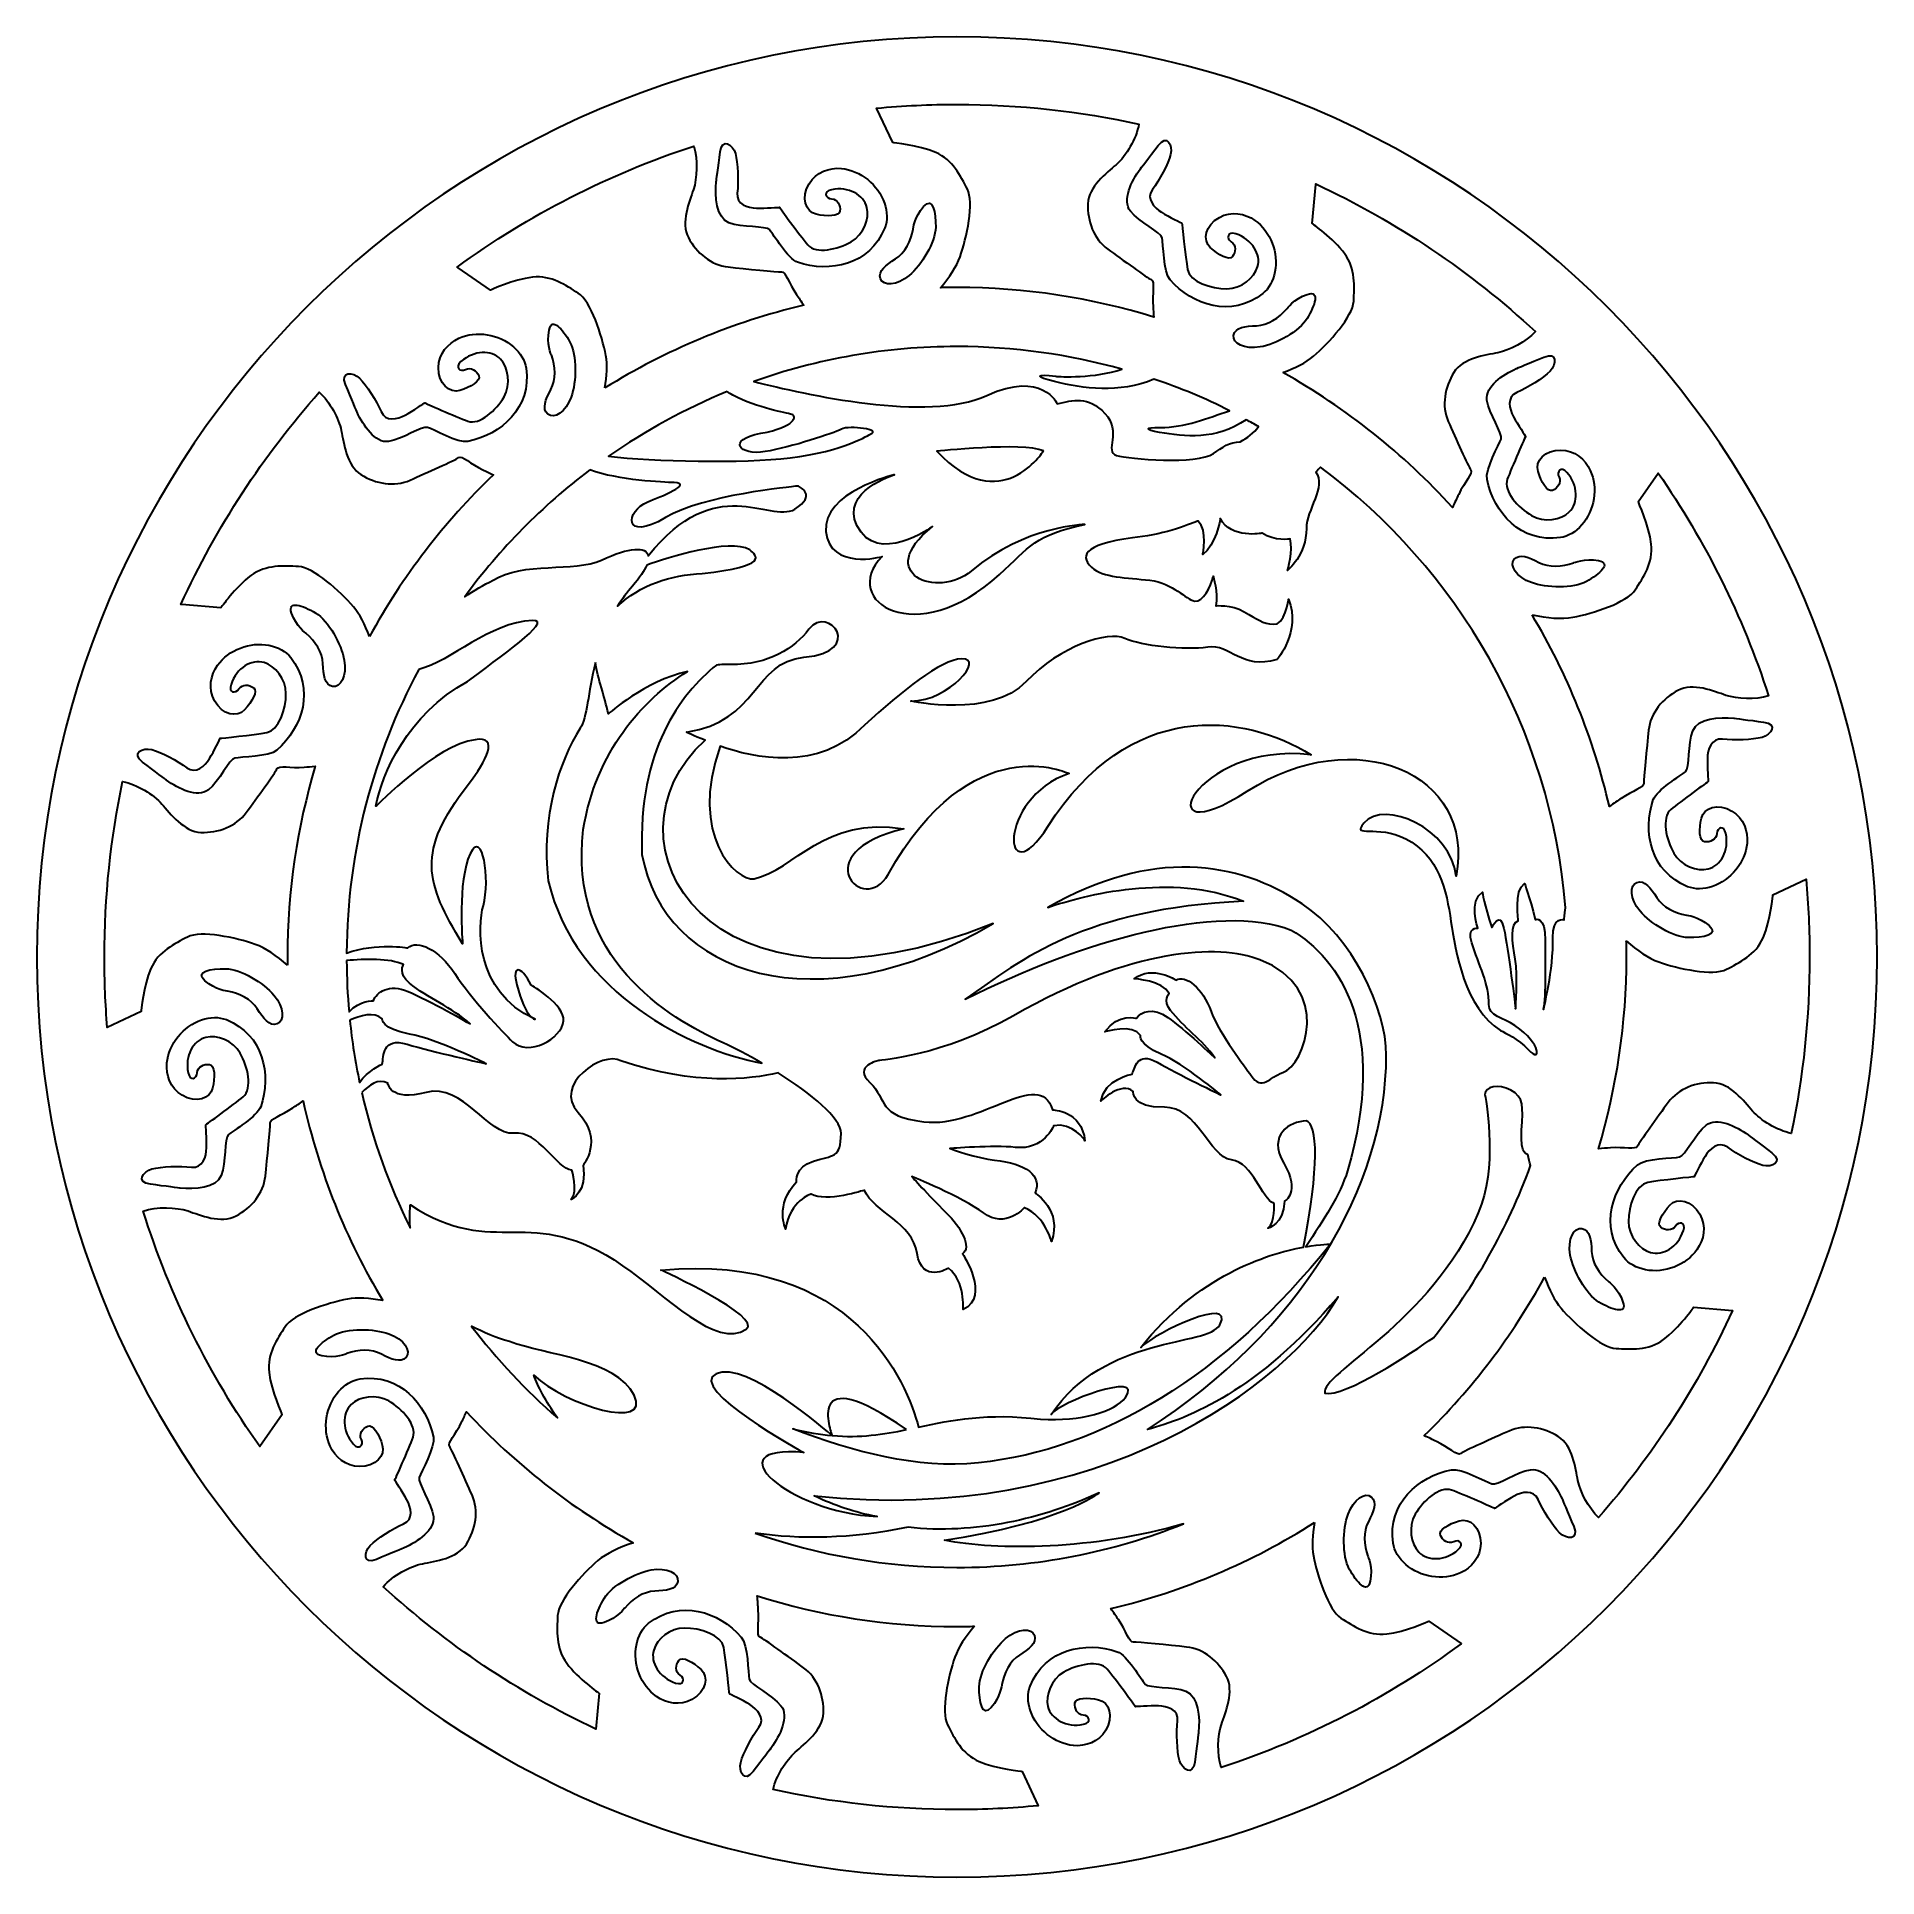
# Model space of a CAD drawing. Header units: centimetres. Extents: x 19.41 to 25.28, y -7.68 to -1.82.
import ezdxf

# ---------------------------------------------------------------- set-up
doc = ezdxf.new("R2010")
doc.units = ezdxf.units.CM
doc.header["$MEASUREMENT"] = 0
doc.layers.add('layer 1', color=7, linetype='Continuous')

msp = doc.modelspace()

# ---------------------------------------------------------------- linework, layer by layer
at = {"layer": 'layer 1', "color": 250, "lineweight": 30}
for points, knots in [([(22.34409, -1.81854), (23.9587, -1.81854), (25.27558, -3.13542), (25.27558, -4.75003), (25.27558, -4.75003), (25.27558, -6.36463), (23.9587, -7.68151), (22.34409, -7.68151), (22.34409, -7.68151), (20.72949, -7.68151), (19.41261, -6.36463), (19.41261, -4.75003), (19.41261, -4.75003), (19.41261, -3.13542), (20.72949, -1.81854), (22.34409, -1.81854)], [0, 0, 0, 0, 0.2, 0.2, 0.2, 0.2, 0.4, 0.4, 0.4, 0.4, 0.6, 0.6, 0.6, 0.6, 1, 1, 1, 1]), ([(22.34409, -2.61715), (22.56214, -2.61715), (22.7727, -2.65022), (22.97108, -2.7115), (22.97108, -2.7115), (22.97009, -2.69991), (22.96947, -2.68888), (22.96866, -2.67912), (22.96866, -2.67912), (22.96505, -2.63578), (22.97588, -2.59786), (22.96324, -2.59245), (22.96324, -2.59245), (22.9506, -2.58703), (22.86935, -2.52744), (22.82421, -2.49494), (22.82421, -2.49494), (22.77907, -2.46244), (22.75921, -2.40466), (22.76101, -2.35049), (22.76101, -2.35049), (22.76282, -2.29632), (22.8206, -2.25299), (22.8513, -2.2259), (22.8513, -2.2259), (22.88186, -2.19893), (22.9166, -2.14272), (22.92343, -2.09649), (22.92343, -2.09649), (22.73664, -2.05563), (22.54284, -2.0339), (22.34409, -2.0339), (22.34409, -2.0339), (22.25778, -2.0339), (22.17238, -2.03798), (22.08808, -2.04593), (22.08808, -2.04593), (22.08808, -2.04593), (22.13928, -2.15556), (22.13928, -2.15556), (22.13928, -2.15556), (22.13928, -2.15556), (22.22061, -2.16281), (22.27626, -2.18698), (22.27626, -2.18698), (22.33191, -2.21114), (22.35521, -2.26232), (22.37711, -2.30388), (22.37711, -2.30388), (22.39902, -2.34544), (22.37512, -2.45932), (22.35366, -2.51967), (22.35366, -2.51967), (22.34252, -2.55099), (22.32016, -2.58429), (22.29113, -2.61783), (22.29113, -2.61783), (22.30873, -2.61739), (22.32639, -2.61715), (22.34409, -2.61715)], [0, 0, 0, 0, 0.0625, 0.0625, 0.0625, 0.0625, 0.125, 0.125, 0.125, 0.125, 0.1875, 0.1875, 0.1875, 0.1875, 0.25, 0.25, 0.25, 0.25, 0.3125, 0.3125, 0.3125, 0.3125, 0.375, 0.375, 0.375, 0.375, 0.4375, 0.4375, 0.4375, 0.4375, 0.5, 0.5, 0.5, 0.5, 0.5625, 0.5625, 0.5625, 0.5625, 0.625, 0.625, 0.625, 0.625, 0.6875, 0.6875, 0.6875, 0.6875, 0.75, 0.75, 0.75, 0.75, 0.8125, 0.8125, 0.8125, 0.8125, 0.875, 0.875, 0.875, 0.875, 1, 1, 1, 1]), ([(21.22252, -2.93731), (21.41558, -2.81728), (21.62904, -2.72721), (21.85633, -2.67366), (21.85633, -2.67366), (21.84751, -2.66145), (21.83966, -2.64932), (21.83258, -2.63912), (21.83258, -2.63912), (21.80779, -2.60339), (21.79821, -2.56514), (21.78456, -2.56677), (21.78456, -2.56677), (21.7709, -2.5684), (21.67074, -2.55742), (21.6154, -2.55185), (21.6154, -2.55185), (21.56005, -2.54627), (21.51396, -2.50616), (21.48844, -2.45835), (21.48844, -2.45835), (21.46292, -2.41053), (21.49129, -2.34411), (21.50433, -2.30531), (21.50433, -2.30531), (21.51639, -2.26942), (21.51895, -2.20989), (21.50548, -2.16678), (21.50548, -2.16678), (21.23296, -2.25568), (20.97915, -2.38663), (20.75178, -2.55193), (20.75178, -2.55193), (20.75178, -2.55193), (20.75507, -2.55407), (20.75507, -2.55407), (20.75507, -2.55407), (20.75507, -2.55407), (20.85755, -2.62575), (20.85755, -2.62575), (20.85755, -2.62575), (20.85755, -2.62575), (20.93161, -2.59136), (20.99189, -2.58446), (20.99189, -2.58446), (21.05217, -2.57757), (21.09794, -2.61024), (21.13769, -2.63528), (21.13769, -2.63528), (21.17744, -2.66032), (21.21368, -2.77089), (21.22527, -2.83388), (21.22527, -2.83388), (21.23069, -2.86333), (21.22902, -2.89873), (21.22252, -2.93731)], [0, 0, 0, 0, 0.0666667, 0.0666667, 0.0666667, 0.0666667, 0.1333333, 0.1333333, 0.1333333, 0.1333333, 0.2, 0.2, 0.2, 0.2, 0.2666667, 0.2666667, 0.2666667, 0.2666667, 0.3333333, 0.3333333, 0.3333333, 0.3333333, 0.4, 0.4, 0.4, 0.4, 0.4666667, 0.4666667, 0.4666667, 0.4666667, 0.5333333, 0.5333333, 0.5333333, 0.5333333, 0.6, 0.6, 0.6, 0.6, 0.6666667, 0.6666667, 0.6666667, 0.6666667, 0.7333333, 0.7333333, 0.7333333, 0.7333333, 0.8, 0.8, 0.8, 0.8, 0.8666667, 0.8666667, 0.8666667, 0.8666667, 1, 1, 1, 1]), ([(21.57723, -2.2799), (21.57274, -2.32628), (21.57685, -2.39479), (21.61746, -2.41096), (21.61746, -2.41096), (21.65806, -2.42713), (21.7353, -2.42007), (21.74746, -2.4339), (21.74746, -2.4339), (21.75961, -2.44773), (21.80571, -2.52684), (21.83616, -2.53698), (21.83616, -2.53698), (21.93923, -2.57129), (22.06615, -2.54602), (22.11384, -2.42755), (22.11384, -2.42755), (22.12342, -2.40375), (22.12209, -2.37632), (22.11281, -2.34806), (22.11281, -2.34806), (22.09393, -2.29057), (22.03582, -2.24337), (21.97598, -2.23795), (21.97598, -2.23795), (21.93763, -2.23447), (21.89526, -2.24884), (21.87289, -2.28642), (21.87289, -2.28642), (21.84644, -2.33088), (21.86209, -2.37605), (21.89572, -2.38374), (21.89572, -2.38374), (21.92935, -2.39143), (21.96899, -2.39148), (21.97115, -2.37355), (21.97115, -2.37355), (21.97331, -2.35563), (21.96404, -2.33596), (21.94455, -2.3347), (21.94455, -2.3347), (21.92506, -2.33344), (21.91645, -2.31131), (21.94442, -2.30559), (21.94442, -2.30559), (21.99857, -2.2945), (22.0473, -2.32192), (22.05719, -2.36189), (22.05719, -2.36189), (22.06592, -2.39716), (22.04696, -2.44863), (22.00698, -2.47171), (22.00698, -2.47171), (21.96475, -2.49609), (21.8945, -2.51163), (21.86838, -2.48084), (21.86838, -2.48084), (21.84226, -2.45005), (21.77871, -2.36164), (21.77871, -2.36164), (21.77871, -2.36164), (21.77871, -2.36164), (21.73282, -2.36521), (21.70527, -2.36443), (21.70527, -2.36443), (21.67772, -2.36366), (21.63981, -2.35218), (21.64413, -2.31633), (21.64413, -2.31633), (21.64845, -2.28048), (21.64639, -2.21912), (21.6382, -2.19049), (21.6382, -2.19049), (21.63001, -2.16186), (21.59541, -2.13805), (21.58935, -2.18533), (21.58935, -2.18533), (21.58329, -2.23262), (21.57723, -2.2799), (21.57723, -2.2799)], [0, 0, 0, 0, 0.047619, 0.047619, 0.047619, 0.047619, 0.0952381, 0.0952381, 0.0952381, 0.0952381, 0.1428571, 0.1428571, 0.1428571, 0.1428571, 0.1904762, 0.1904762, 0.1904762, 0.1904762, 0.2380952, 0.2380952, 0.2380952, 0.2380952, 0.2857143, 0.2857143, 0.2857143, 0.2857143, 0.3333333, 0.3333333, 0.3333333, 0.3333333, 0.3809524, 0.3809524, 0.3809524, 0.3809524, 0.4285714, 0.4285714, 0.4285714, 0.4285714, 0.4761905, 0.4761905, 0.4761905, 0.4761905, 0.5238095, 0.5238095, 0.5238095, 0.5238095, 0.5714286, 0.5714286, 0.5714286, 0.5714286, 0.6190476, 0.6190476, 0.6190476, 0.6190476, 0.6666667, 0.6666667, 0.6666667, 0.6666667, 0.7142857, 0.7142857, 0.7142857, 0.7142857, 0.7619048, 0.7619048, 0.7619048, 0.7619048, 0.8095238, 0.8095238, 0.8095238, 0.8095238, 0.8571429, 0.8571429, 0.8571429, 0.8571429, 0.9047619, 0.9047619, 0.9047619, 0.9047619, 1, 1, 1, 1]), ([(22.92713, -2.24035), (22.90005, -2.27827), (22.86935, -2.33966), (22.89644, -2.37396), (22.89644, -2.37396), (22.92352, -2.40827), (22.99394, -2.44077), (22.99755, -2.45883), (22.99755, -2.45883), (23.00116, -2.47688), (23.00153, -2.56844), (23.02283, -2.59245), (23.02283, -2.59245), (23.09493, -2.6737), (23.21748, -2.71528), (23.31802, -2.63652), (23.31802, -2.63652), (23.33821, -2.6207), (23.35078, -2.59628), (23.35687, -2.56717), (23.35687, -2.56717), (23.36927, -2.50794), (23.34254, -2.43801), (23.29343, -2.40339), (23.29343, -2.40339), (23.26196, -2.38121), (23.21808, -2.37246), (23.17992, -2.39383), (23.17992, -2.39383), (23.13478, -2.4191), (23.12575, -2.46605), (23.15103, -2.48953), (23.15103, -2.48953), (23.17631, -2.513), (23.21062, -2.53286), (23.22145, -2.51841), (23.22145, -2.51841), (23.23228, -2.50397), (23.23409, -2.4823), (23.21784, -2.47147), (23.21784, -2.47147), (23.20159, -2.46064), (23.2052, -2.43717), (23.23228, -2.44619), (23.23228, -2.44619), (23.28472, -2.46367), (23.31321, -2.51178), (23.30179, -2.55134), (23.30179, -2.55134), (23.29172, -2.58625), (23.24956, -2.62134), (23.20339, -2.62134), (23.20339, -2.62134), (23.15464, -2.62134), (23.08603, -2.59967), (23.0788, -2.55994), (23.0788, -2.55994), (23.07158, -2.52022), (23.06075, -2.41188), (23.06075, -2.41188), (23.06075, -2.41188), (23.06075, -2.41188), (23.01922, -2.39202), (22.99575, -2.37758), (22.99575, -2.37758), (22.97227, -2.36313), (22.94519, -2.33424), (22.96685, -2.30535), (22.96685, -2.30535), (22.98852, -2.27646), (23.01741, -2.22229), (23.02464, -2.1934), (23.02464, -2.1934), (23.03186, -2.16451), (23.0138, -2.12659), (22.98491, -2.16451), (22.98491, -2.16451), (22.95602, -2.20243), (22.92713, -2.24035), (22.92713, -2.24035)], [0, 0, 0, 0, 0.047619, 0.047619, 0.047619, 0.047619, 0.0952381, 0.0952381, 0.0952381, 0.0952381, 0.1428571, 0.1428571, 0.1428571, 0.1428571, 0.1904762, 0.1904762, 0.1904762, 0.1904762, 0.2380952, 0.2380952, 0.2380952, 0.2380952, 0.2857143, 0.2857143, 0.2857143, 0.2857143, 0.3333333, 0.3333333, 0.3333333, 0.3333333, 0.3809524, 0.3809524, 0.3809524, 0.3809524, 0.4285714, 0.4285714, 0.4285714, 0.4285714, 0.4761905, 0.4761905, 0.4761905, 0.4761905, 0.5238095, 0.5238095, 0.5238095, 0.5238095, 0.5714286, 0.5714286, 0.5714286, 0.5714286, 0.6190476, 0.6190476, 0.6190476, 0.6190476, 0.6666667, 0.6666667, 0.6666667, 0.6666667, 0.7142857, 0.7142857, 0.7142857, 0.7142857, 0.7619048, 0.7619048, 0.7619048, 0.7619048, 0.8095238, 0.8095238, 0.8095238, 0.8095238, 0.8571429, 0.8571429, 0.8571429, 0.8571429, 0.9047619, 0.9047619, 0.9047619, 0.9047619, 1, 1, 1, 1]), ([(22.20429, -2.43148), (22.19795, -2.46912), (22.17843, -2.50699), (22.14804, -2.52601), (22.14804, -2.52601), (22.11765, -2.54504), (22.09186, -2.56436), (22.10023, -2.58909), (22.10023, -2.58909), (22.10859, -2.61381), (22.15318, -2.61171), (22.19193, -2.57899), (22.19193, -2.57899), (22.23067, -2.54628), (22.27558, -2.47307), (22.27617, -2.42544), (22.27617, -2.42544), (22.27675, -2.37782), (22.26731, -2.32564), (22.23777, -2.35895), (22.23777, -2.35895), (22.20824, -2.39225), (22.20429, -2.43148), (22.20429, -2.43148)], [0, 0, 0, 0, 0.1428571, 0.1428571, 0.1428571, 0.1428571, 0.2857143, 0.2857143, 0.2857143, 0.2857143, 0.4285714, 0.4285714, 0.4285714, 0.4285714, 0.5714286, 0.5714286, 0.5714286, 0.5714286, 0.7142857, 0.7142857, 0.7142857, 0.7142857, 1, 1, 1, 1]), ([(23.38207, -2.88796), (23.58479, -3.00155), (23.76731, -3.14719), (23.92253, -3.31807), (23.92253, -3.31807), (23.92917, -3.30285), (23.93651, -3.28861), (23.9423, -3.27631), (23.9423, -3.27631), (23.96085, -3.23698), (23.98919, -3.20956), (23.98095, -3.19855), (23.98095, -3.19855), (23.97271, -3.18754), (23.93214, -3.09531), (23.9093, -3.04459), (23.9093, -3.04459), (23.88645, -2.99387), (23.89814, -2.9339), (23.92679, -2.88789), (23.92679, -2.88789), (23.95544, -2.84188), (24.02714, -2.83324), (24.06727, -2.82514), (24.06727, -2.82514), (24.10401, -2.81771), (24.15615, -2.79064), (24.18688, -2.75786), (24.18688, -2.75786), (23.98052, -2.56683), (23.74466, -2.40727), (23.48699, -2.28704), (23.48699, -2.28704), (23.48699, -2.28704), (23.48688, -2.2891), (23.48688, -2.2891), (23.48688, -2.2891), (23.48688, -2.2891), (23.47604, -2.41369), (23.47604, -2.41369), (23.47604, -2.41369), (23.47604, -2.41369), (23.54285, -2.46064), (23.57897, -2.50939), (23.57897, -2.50939), (23.61508, -2.55814), (23.60966, -2.61411), (23.60786, -2.66106), (23.60786, -2.66106), (23.60605, -2.70801), (23.52841, -2.79468), (23.47966, -2.83621), (23.47966, -2.83621), (23.4555, -2.85679), (23.42157, -2.87382), (23.38207, -2.88796)], [0, 0, 0, 0, 0.0666667, 0.0666667, 0.0666667, 0.0666667, 0.1333333, 0.1333333, 0.1333333, 0.1333333, 0.2, 0.2, 0.2, 0.2, 0.2666667, 0.2666667, 0.2666667, 0.2666667, 0.3333333, 0.3333333, 0.3333333, 0.3333333, 0.4, 0.4, 0.4, 0.4, 0.4666667, 0.4666667, 0.4666667, 0.4666667, 0.5333333, 0.5333333, 0.5333333, 0.5333333, 0.6, 0.6, 0.6, 0.6, 0.6666667, 0.6666667, 0.6666667, 0.6666667, 0.7333333, 0.7333333, 0.7333333, 0.7333333, 0.8, 0.8, 0.8, 0.8, 0.8666667, 0.8666667, 0.8666667, 0.8666667, 1, 1, 1, 1]), ([(23.39439, -2.68515), (23.37007, -2.71458), (23.33424, -2.73762), (23.29841, -2.7389), (23.29841, -2.7389), (23.26258, -2.74018), (23.23058, -2.74401), (23.22546, -2.76961), (23.22546, -2.76961), (23.22035, -2.7952), (23.26002, -2.81568), (23.30992, -2.80672), (23.30992, -2.80672), (23.35984, -2.79776), (23.43534, -2.75681), (23.45965, -2.71586), (23.45965, -2.71586), (23.48397, -2.67491), (23.50189, -2.625), (23.45965, -2.63908), (23.45965, -2.63908), (23.41742, -2.65315), (23.39439, -2.68515), (23.39439, -2.68515)], [0, 0, 0, 0, 0.1428571, 0.1428571, 0.1428571, 0.1428571, 0.2857143, 0.2857143, 0.2857143, 0.2857143, 0.4285714, 0.4285714, 0.4285714, 0.4285714, 0.5714286, 0.5714286, 0.5714286, 0.5714286, 0.7142857, 0.7142857, 0.7142857, 0.7142857, 1, 1, 1, 1]), ([(20.43298, -3.01445), (20.45227, -3.05686), (20.4901, -3.11414), (20.53335, -3.10784), (20.53335, -3.10784), (20.57659, -3.10154), (20.63996, -3.05681), (20.6574, -3.0627), (20.6574, -3.0627), (20.67484, -3.06861), (20.75432, -3.11406), (20.78575, -3.10762), (20.78575, -3.10762), (20.89218, -3.0858), (20.98945, -3.00046), (20.97152, -2.87401), (20.97152, -2.87401), (20.96792, -2.84862), (20.95305, -2.82552), (20.93088, -2.80569), (20.93088, -2.80569), (20.88579, -2.76534), (20.81186, -2.75352), (20.75733, -2.77875), (20.75733, -2.77875), (20.72238, -2.79491), (20.69287, -2.82854), (20.69229, -2.87227), (20.69229, -2.87227), (20.69161, -2.92399), (20.72775, -2.95529), (20.76072, -2.94514), (20.76072, -2.94514), (20.79369, -2.93498), (20.82805, -2.9152), (20.82095, -2.8986), (20.82095, -2.8986), (20.81386, -2.88199), (20.796, -2.86959), (20.77849, -2.87825), (20.77849, -2.87825), (20.76098, -2.8869), (20.74246, -2.87204), (20.76382, -2.8531), (20.76382, -2.8531), (20.80517, -2.81643), (20.86108, -2.81581), (20.88964, -2.84548), (20.88964, -2.84548), (20.91483, -2.87166), (20.92414, -2.92571), (20.90106, -2.96569), (20.90106, -2.96569), (20.87668, -3.00792), (20.82361, -3.0565), (20.7856, -3.04289), (20.7856, -3.04289), (20.74758, -3.02929), (20.64834, -2.9845), (20.64834, -2.9845), (20.64834, -2.9845), (20.64834, -2.9845), (20.61038, -3.01054), (20.58613, -3.02364), (20.58613, -3.02364), (20.56188, -3.03675), (20.52332, -3.04576), (20.50914, -3.01255), (20.50914, -3.01255), (20.49495, -2.97934), (20.46248, -2.92723), (20.44107, -2.90653), (20.44107, -2.90653), (20.41967, -2.88583), (20.3778, -2.88251), (20.39619, -2.92649), (20.39619, -2.92649), (20.41458, -2.97047), (20.43298, -3.01445), (20.43298, -3.01445)], [0, 0, 0, 0, 0.047619, 0.047619, 0.047619, 0.047619, 0.0952381, 0.0952381, 0.0952381, 0.0952381, 0.1428571, 0.1428571, 0.1428571, 0.1428571, 0.1904762, 0.1904762, 0.1904762, 0.1904762, 0.2380952, 0.2380952, 0.2380952, 0.2380952, 0.2857143, 0.2857143, 0.2857143, 0.2857143, 0.3333333, 0.3333333, 0.3333333, 0.3333333, 0.3809524, 0.3809524, 0.3809524, 0.3809524, 0.4285714, 0.4285714, 0.4285714, 0.4285714, 0.4761905, 0.4761905, 0.4761905, 0.4761905, 0.5238095, 0.5238095, 0.5238095, 0.5238095, 0.5714286, 0.5714286, 0.5714286, 0.5714286, 0.6190476, 0.6190476, 0.6190476, 0.6190476, 0.6666667, 0.6666667, 0.6666667, 0.6666667, 0.7142857, 0.7142857, 0.7142857, 0.7142857, 0.7619048, 0.7619048, 0.7619048, 0.7619048, 0.8095238, 0.8095238, 0.8095238, 0.8095238, 0.8571429, 0.8571429, 0.8571429, 0.8571429, 0.9047619, 0.9047619, 0.9047619, 0.9047619, 1, 1, 1, 1]), ([(21.05182, -2.83219), (21.06515, -2.86797), (21.06718, -2.91052), (21.05038, -2.94219), (21.05038, -2.94219), (21.03356, -2.97386), (21.02089, -3.00349), (21.0405, -3.02072), (21.0405, -3.02072), (21.06011, -3.03794), (21.09767, -3.01383), (21.11487, -2.96613), (21.11487, -2.96613), (21.13207, -2.91842), (21.13435, -2.83256), (21.11105, -2.79103), (21.11105, -2.79103), (21.08774, -2.7495), (21.05348, -2.70902), (21.04455, -2.75264), (21.04455, -2.75264), (21.03563, -2.79625), (21.05182, -2.83219), (21.05182, -2.83219)], [0, 0, 0, 0, 0.1428571, 0.1428571, 0.1428571, 0.1428571, 0.2857143, 0.2857143, 0.2857143, 0.2857143, 0.4285714, 0.4285714, 0.4285714, 0.4285714, 0.5714286, 0.5714286, 0.5714286, 0.5714286, 0.7142857, 0.7142857, 0.7142857, 0.7142857, 1, 1, 1, 1]), ([(22.65924, -2.90011), (22.59255, -2.89118), (22.5919, -2.90151), (22.65498, -2.91716), (22.65498, -2.91716), (22.7452, -2.93954), (22.85994, -2.95576), (22.97139, -2.90942), (22.97139, -2.90942), (23.05473, -2.93656), (23.13515, -2.97019), (23.2121, -3.00976), (23.2121, -3.00976), (23.14359, -3.03286), (23.07045, -3.06285), (22.99097, -3.06362), (22.99097, -3.06362), (22.93988, -3.06138), (22.94031, -3.07035), (22.98932, -3.07872), (22.98932, -3.07872), (23.07019, -3.0925), (23.16681, -3.10518), (23.26535, -3.03827), (23.26535, -3.03827), (23.27867, -3.04547), (23.29188, -3.05284), (23.30501, -3.06034), (23.30501, -3.06034), (23.29114, -3.08049), (23.26734, -3.09686), (23.24625, -3.10865), (23.24625, -3.10865), (23.21232, -3.10843), (23.18989, -3.12628), (23.16144, -3.14578), (23.16144, -3.14578), (23.10726, -3.18284), (22.89239, -3.16302), (22.85214, -3.15204), (22.85214, -3.15204), (22.8119, -3.14103), (22.87004, -3.07501), (22.81549, -3.01826), (22.81549, -3.01826), (22.76104, -2.96155), (22.71374, -2.97623), (22.66345, -2.98753), (22.66345, -2.98753), (22.66345, -2.98753), (22.61686, -2.87971), (22.43944, -2.96096), (22.43944, -2.96096), (22.24966, -3.04782), (21.86133, -2.95768), (21.69649, -2.9166), (21.69649, -2.9166), (21.89923, -2.84463), (22.1172, -2.8053), (22.34409, -2.8053), (22.34409, -2.8053), (22.526, -2.8053), (22.70219, -2.83056), (22.86939, -2.87765), (22.86939, -2.87765), (22.78334, -2.90659), (22.67092, -2.9016), (22.65924, -2.90011)], [0, 0, 0, 0, 0.0555556, 0.0555556, 0.0555556, 0.0555556, 0.1111111, 0.1111111, 0.1111111, 0.1111111, 0.1666667, 0.1666667, 0.1666667, 0.1666667, 0.2222222, 0.2222222, 0.2222222, 0.2222222, 0.2777778, 0.2777778, 0.2777778, 0.2777778, 0.3333333, 0.3333333, 0.3333333, 0.3333333, 0.3888889, 0.3888889, 0.3888889, 0.3888889, 0.4444444, 0.4444444, 0.4444444, 0.4444444, 0.5, 0.5, 0.5, 0.5, 0.5555556, 0.5555556, 0.5555556, 0.5555556, 0.6111111, 0.6111111, 0.6111111, 0.6111111, 0.6666667, 0.6666667, 0.6666667, 0.6666667, 0.7222222, 0.7222222, 0.7222222, 0.7222222, 0.7777778, 0.7777778, 0.7777778, 0.7777778, 0.8333333, 0.8333333, 0.8333333, 0.8333333, 0.8888889, 0.8888889, 0.8888889, 0.8888889, 1, 1, 1, 1]), ([(24.12572, -2.87557), (24.08331, -2.89486), (24.02603, -2.93268), (24.03233, -2.97593), (24.03233, -2.97593), (24.03864, -3.01918), (24.08337, -3.08254), (24.07747, -3.09999), (24.07747, -3.09999), (24.07157, -3.11743), (24.02611, -3.19691), (24.03255, -3.22834), (24.03255, -3.22834), (24.05437, -3.33476), (24.13971, -3.43204), (24.26616, -3.4141), (24.26616, -3.4141), (24.29156, -3.4105), (24.31465, -3.39564), (24.33448, -3.37347), (24.33448, -3.37347), (24.37483, -3.32837), (24.38665, -3.25445), (24.36143, -3.19992), (24.36143, -3.19992), (24.34526, -3.16496), (24.31164, -3.13545), (24.26791, -3.13488), (24.26791, -3.13488), (24.21618, -3.1342), (24.18488, -3.17034), (24.19504, -3.20331), (24.19504, -3.20331), (24.20519, -3.23628), (24.22497, -3.27063), (24.24158, -3.26354), (24.24158, -3.26354), (24.25819, -3.25645), (24.27058, -3.23858), (24.26192, -3.22108), (24.26192, -3.22108), (24.25327, -3.20357), (24.26813, -3.18505), (24.28707, -3.20641), (24.28707, -3.20641), (24.32375, -3.24776), (24.32437, -3.30367), (24.2947, -3.33223), (24.2947, -3.33223), (24.26851, -3.35742), (24.21446, -3.36673), (24.17448, -3.34364), (24.17448, -3.34364), (24.13226, -3.31927), (24.08367, -3.26619), (24.09728, -3.22818), (24.09728, -3.22818), (24.11089, -3.19017), (24.15567, -3.09093), (24.15567, -3.09093), (24.15567, -3.09093), (24.15567, -3.09093), (24.12964, -3.05296), (24.11653, -3.02872), (24.11653, -3.02872), (24.10343, -3.00447), (24.09441, -2.96591), (24.12763, -2.95172), (24.12763, -2.95172), (24.16083, -2.93754), (24.21294, -2.90507), (24.23364, -2.88366), (24.23364, -2.88366), (24.25434, -2.86225), (24.25766, -2.82039), (24.21368, -2.83878), (24.21368, -2.83878), (24.1697, -2.85717), (24.12572, -2.87557), (24.12572, -2.87557)], [0, 0, 0, 0, 0.047619, 0.047619, 0.047619, 0.047619, 0.0952381, 0.0952381, 0.0952381, 0.0952381, 0.1428571, 0.1428571, 0.1428571, 0.1428571, 0.1904762, 0.1904762, 0.1904762, 0.1904762, 0.2380952, 0.2380952, 0.2380952, 0.2380952, 0.2857143, 0.2857143, 0.2857143, 0.2857143, 0.3333333, 0.3333333, 0.3333333, 0.3333333, 0.3809524, 0.3809524, 0.3809524, 0.3809524, 0.4285714, 0.4285714, 0.4285714, 0.4285714, 0.4761905, 0.4761905, 0.4761905, 0.4761905, 0.5238095, 0.5238095, 0.5238095, 0.5238095, 0.5714286, 0.5714286, 0.5714286, 0.5714286, 0.6190476, 0.6190476, 0.6190476, 0.6190476, 0.6666667, 0.6666667, 0.6666667, 0.6666667, 0.7142857, 0.7142857, 0.7142857, 0.7142857, 0.7619048, 0.7619048, 0.7619048, 0.7619048, 0.8095238, 0.8095238, 0.8095238, 0.8095238, 0.8571429, 0.8571429, 0.8571429, 0.8571429, 0.9047619, 0.9047619, 0.9047619, 0.9047619, 1, 1, 1, 1]), ([(20.47224, -3.72951), (20.57721, -3.53796), (20.71076, -3.36418), (20.86704, -3.21384), (20.86704, -3.21384), (20.85499, -3.20829), (20.84372, -3.20258), (20.83373, -3.19787), (20.83373, -3.19787), (20.79439, -3.17933), (20.76697, -3.15099), (20.75596, -3.15922), (20.75596, -3.15922), (20.74495, -3.16746), (20.65272, -3.20804), (20.602, -3.23088), (20.602, -3.23088), (20.55129, -3.25372), (20.49132, -3.24203), (20.44531, -3.21338), (20.44531, -3.21338), (20.3993, -3.18474), (20.39066, -3.11303), (20.38255, -3.0729), (20.38255, -3.0729), (20.37491, -3.0351), (20.34647, -2.98097), (20.31241, -2.95066), (20.31241, -2.95066), (20.134, -3.15183), (19.98486, -3.37949), (19.87185, -3.6269), (19.87185, -3.6269), (19.87185, -3.6269), (19.87422, -3.62702), (19.87422, -3.62702), (19.87422, -3.62702), (19.87422, -3.62702), (19.99881, -3.63786), (19.99881, -3.63786), (19.99881, -3.63786), (19.99881, -3.63786), (20.04575, -3.57105), (20.0945, -3.53494), (20.0945, -3.53494), (20.14326, -3.49882), (20.19923, -3.50424), (20.24618, -3.50605), (20.24618, -3.50605), (20.29312, -3.50785), (20.3798, -3.58549), (20.42132, -3.63425), (20.42132, -3.63425), (20.4415, -3.65793), (20.45826, -3.691), (20.47224, -3.72951)], [0, 0, 0, 0, 0.0666667, 0.0666667, 0.0666667, 0.0666667, 0.1333333, 0.1333333, 0.1333333, 0.1333333, 0.2, 0.2, 0.2, 0.2, 0.2666667, 0.2666667, 0.2666667, 0.2666667, 0.3333333, 0.3333333, 0.3333333, 0.3333333, 0.4, 0.4, 0.4, 0.4, 0.4666667, 0.4666667, 0.4666667, 0.4666667, 0.5333333, 0.5333333, 0.5333333, 0.5333333, 0.6, 0.6, 0.6, 0.6, 0.6666667, 0.6666667, 0.6666667, 0.6666667, 0.7333333, 0.7333333, 0.7333333, 0.7333333, 0.8, 0.8, 0.8, 0.8, 0.8666667, 0.8666667, 0.8666667, 0.8666667, 1, 1, 1, 1]), ([(21.61162, -2.949), (21.61695, -2.95263), (21.62301, -2.95627), (21.62981, -2.95985), (21.62981, -2.95985), (21.71063, -3.00244), (21.8, -3.01645), (21.81761, -3.02136), (21.81761, -3.02136), (21.83524, -3.02631), (21.83116, -3.06081), (21.71946, -3.08167), (21.71946, -3.08167), (21.60777, -3.10254), (21.65113, -3.15382), (21.73339, -3.14001), (21.73339, -3.14001), (21.81567, -3.12619), (21.95099, -3.08137), (21.97595, -3.06836), (21.97595, -3.06836), (22.00088, -3.05537), (22.1084, -3.0699), (22.06765, -3.08448), (22.06765, -3.08448), (22.06765, -3.08448), (21.98497, -3.13865), (21.81255, -3.15992), (21.81255, -3.15992), (21.66305, -3.17834), (21.37449, -3.17097), (21.23422, -3.15475), (21.23422, -3.15475), (21.35133, -3.07296), (21.47778, -3.00373), (21.61162, -2.949)], [0, 0, 0, 0, 0.1, 0.1, 0.1, 0.1, 0.2, 0.2, 0.2, 0.2, 0.3, 0.3, 0.3, 0.3, 0.4, 0.4, 0.4, 0.4, 0.5, 0.5, 0.5, 0.5, 0.6, 0.6, 0.6, 0.6, 0.7, 0.7, 0.7, 0.7, 0.8, 0.8, 0.8, 0.8, 1, 1, 1, 1]), ([(22.61955, -3.13757), (22.61955, -3.13757), (22.48445, -3.35512), (22.27949, -3.13898), (22.27949, -3.13898), (22.27949, -3.13898), (22.55267, -3.10885), (22.61955, -3.13757)], [0, 0, 0, 0, 0.3333333, 0.3333333, 0.3333333, 0.3333333, 1, 1, 1, 1]), ([(21.17398, -3.1985), (21.26915, -3.23185), (21.40742, -3.23765), (21.44257, -3.23875), (21.44257, -3.23875), (21.50821, -3.24076), (21.39773, -3.28461), (21.35904, -3.29999), (21.35904, -3.29999), (21.28716, -3.32859), (21.27957, -3.43071), (21.4155, -3.35026), (21.4155, -3.35026), (21.5383, -3.27762), (21.81262, -3.25304), (21.83764, -3.24961), (21.83764, -3.24961), (21.84547, -3.25308), (21.89757, -3.27894), (21.82789, -3.3235), (21.82789, -3.3235), (21.74236, -3.36945), (21.57748, -3.2007), (21.36068, -3.47181), (21.36068, -3.47181), (21.35447, -3.44177), (21.30112, -3.44345), (21.21113, -3.48556), (21.21113, -3.48556), (21.12573, -3.52552), (20.96007, -3.48869), (20.86621, -3.55003), (20.86621, -3.55003), (20.83597, -3.56486), (20.80526, -3.5824), (20.77602, -3.60218), (20.77602, -3.60218), (20.88843, -3.44915), (21.02259, -3.31301), (21.17398, -3.1985)], [0, 0, 0, 0, 0.0909091, 0.0909091, 0.0909091, 0.0909091, 0.1818182, 0.1818182, 0.1818182, 0.1818182, 0.2727273, 0.2727273, 0.2727273, 0.2727273, 0.3636364, 0.3636364, 0.3636364, 0.3636364, 0.4545455, 0.4545455, 0.4545455, 0.4545455, 0.5454545, 0.5454545, 0.5454545, 0.5454545, 0.6363636, 0.6363636, 0.6363636, 0.6363636, 0.7272727, 0.7272727, 0.7272727, 0.7272727, 0.8181818, 0.8181818, 0.8181818, 0.8181818, 1, 1, 1, 1]), ([(24.28247, -4.59335), (24.27812, -4.61448), (24.27878, -4.63157), (24.27878, -4.63157), (24.27878, -4.63157), (24.27878, -4.63157), (24.24048, -4.61947), (24.24235, -4.68843), (24.24235, -4.68843), (24.24507, -4.79036), (24.21236, -4.91701), (24.21236, -4.91701), (24.21236, -4.91701), (24.22096, -4.87497), (24.2171, -4.75402), (24.21774, -4.69679), (24.21774, -4.69679), (24.21864, -4.61742), (24.18641, -4.63052), (24.18641, -4.63052), (24.18641, -4.63052), (24.16676, -4.55554), (24.15216, -4.51544), (24.15216, -4.51544), (24.15216, -4.51544), (24.11753, -4.53885), (24.13216, -4.63493), (24.13216, -4.63493), (24.13216, -4.63493), (24.10587, -4.64138), (24.11231, -4.70298), (24.12211, -4.75695), (24.12211, -4.75695), (24.13191, -4.81088), (24.12371, -4.91481), (24.12371, -4.91481), (24.12371, -4.91481), (24.12371, -4.91481), (24.09963, -4.72015), (24.08658, -4.65928), (24.08658, -4.65928), (24.07352, -4.59834), (24.04844, -4.65611), (24.04844, -4.65611), (24.04844, -4.65611), (24.02191, -4.58313), (24.01828, -4.54301), (24.01828, -4.54301), (24.01828, -4.54301), (23.97457, -4.56975), (24.00289, -4.65826), (24.00289, -4.65826), (24.00289, -4.65826), (24.00289, -4.65826), (23.96714, -4.65302), (23.9839, -4.70509), (23.9839, -4.70509), (24.00568, -4.77271), (24.04028, -4.83938), (24.03874, -4.90101), (24.03874, -4.90101), (24.03783, -4.93936), (24.0845, -4.94295), (24.12168, -4.96838), (24.12168, -4.96838), (24.2078, -5.02731), (24.20469, -5.08916), (24.16539, -5.04651), (24.16539, -5.04651), (24.13047, -5.00855), (24.09116, -4.99332), (24.07582, -4.98394), (24.07582, -4.98394), (23.96211, -4.91431), (23.93134, -4.7305), (23.91775, -4.63662), (23.91775, -4.63662), (23.90337, -4.5374), (23.8794, -4.42826), (23.77403, -4.37365), (23.77403, -4.37365), (23.68256, -4.32628), (23.59951, -4.37233), (23.63988, -4.32405), (23.63988, -4.32405), (23.70538, -4.24579), (23.9192, -4.34106), (23.93382, -4.49272), (23.93382, -4.49272), (23.99825, -4.16214), (23.61117, -4.00154), (23.269, -4.22165), (23.269, -4.22165), (22.93759, -4.43491), (23.09565, -4.06088), (23.47224, -4.10575), (23.47224, -4.10575), (23.25664, -3.97177), (22.89258, -3.92713), (22.63351, -4.33441), (22.63351, -4.33441), (22.48909, -4.56147), (22.46775, -4.24543), (22.70095, -4.16527), (22.70095, -4.16527), (22.70095, -4.16527), (22.39032, -4.01376), (22.12466, -4.48691), (22.12466, -4.48691), (22.04767, -4.62401), (21.85422, -4.41738), (22.17465, -4.34196), (22.17465, -4.34196), (21.92139, -4.30053), (21.82613, -4.47212), (21.69808, -4.50072), (21.69808, -4.50072), (21.64093, -4.50979), (21.48845, -4.36239), (21.58968, -4.07842), (21.58968, -4.07842), (21.6956, -4.11624), (21.90419, -4.16183), (22.04944, -4.01146), (22.04944, -4.01146), (22.16922, -3.90233), (22.29137, -3.80271), (22.35942, -3.80003), (22.35942, -3.80003), (22.43318, -3.79713), (22.32107, -3.93371), (22.19722, -3.93488), (22.19722, -3.93488), (22.19722, -3.93488), (22.45318, -3.9906), (22.56465, -3.87267), (22.56465, -3.87267), (22.67298, -3.75797), (22.82609, -3.71067), (22.87846, -3.73502), (22.87846, -3.73502), (22.93077, -3.75931), (23.07088, -3.77348), (23.14301, -3.76287), (23.14301, -3.76287), (23.21519, -3.75223), (23.25009, -3.83742), (23.36356, -3.80226), (23.36356, -3.80226), (23.36356, -3.80226), (23.44086, -3.71438), (23.40027, -3.60962), (23.40027, -3.60962), (23.40027, -3.60962), (23.38846, -3.69665), (23.35187, -3.68957), (23.35187, -3.68957), (23.31809, -3.68824), (23.30179, -3.67416), (23.2588, -3.65015), (23.2588, -3.65015), (23.21578, -3.62615), (23.1688, -3.63108), (23.1688, -3.63108), (23.1688, -3.63108), (23.17631, -3.58932), (23.16016, -3.53627), (23.16016, -3.53627), (23.16016, -3.53627), (23.15284, -3.57159), (23.12857, -3.62012), (23.10055, -3.61598), (23.10055, -3.61598), (23.07258, -3.61184), (23.03359, -3.55885), (22.9589, -3.55001), (22.9589, -3.55001), (22.88421, -3.54115), (22.80925, -3.54196), (22.77279, -3.50847), (22.77279, -3.50847), (22.72839, -3.46765), (22.75816, -3.43059), (22.93495, -3.41018), (22.93495, -3.41018), (23.02272, -3.40004), (23.11131, -3.36084), (23.11131, -3.36084), (23.11131, -3.36084), (23.14476, -3.39102), (23.12684, -3.46807), (23.12684, -3.46807), (23.12684, -3.46807), (23.16826, -3.44029), (23.18291, -3.35347), (23.18291, -3.35347), (23.18291, -3.35347), (23.21844, -3.41928), (23.31625, -3.39976), (23.31625, -3.39976), (23.31625, -3.39976), (23.35602, -3.42688), (23.40498, -3.41833), (23.40498, -3.41833), (23.40498, -3.41833), (23.41641, -3.45428), (23.39696, -3.51873), (23.39696, -3.51873), (23.39696, -3.51873), (23.39696, -3.51873), (23.4578, -3.46897), (23.45716, -3.38484), (23.45716, -3.38484), (23.45673, -3.32572), (23.52152, -3.25107), (23.48748, -3.20515), (23.48748, -3.20515), (23.49234, -3.20015), (23.49716, -3.19477), (23.50172, -3.18909), (23.50172, -3.18909), (23.93935, -3.5147), (24.23635, -4.01956), (24.28247, -4.59335)], [0, 0, 0, 0, 0.0175439, 0.0175439, 0.0175439, 0.0175439, 0.0350877, 0.0350877, 0.0350877, 0.0350877, 0.0526316, 0.0526316, 0.0526316, 0.0526316, 0.0701754, 0.0701754, 0.0701754, 0.0701754, 0.0877193, 0.0877193, 0.0877193, 0.0877193, 0.1052632, 0.1052632, 0.1052632, 0.1052632, 0.122807, 0.122807, 0.122807, 0.122807, 0.1403509, 0.1403509, 0.1403509, 0.1403509, 0.1578947, 0.1578947, 0.1578947, 0.1578947, 0.1754386, 0.1754386, 0.1754386, 0.1754386, 0.1929825, 0.1929825, 0.1929825, 0.1929825, 0.2105263, 0.2105263, 0.2105263, 0.2105263, 0.2280702, 0.2280702, 0.2280702, 0.2280702, 0.245614, 0.245614, 0.245614, 0.245614, 0.2631579, 0.2631579, 0.2631579, 0.2631579, 0.2807018, 0.2807018, 0.2807018, 0.2807018, 0.2982456, 0.2982456, 0.2982456, 0.2982456, 0.3157895, 0.3157895, 0.3157895, 0.3157895, 0.3333333, 0.3333333, 0.3333333, 0.3333333, 0.3508772, 0.3508772, 0.3508772, 0.3508772, 0.3684211, 0.3684211, 0.3684211, 0.3684211, 0.3859649, 0.3859649, 0.3859649, 0.3859649, 0.4035088, 0.4035088, 0.4035088, 0.4035088, 0.4210526, 0.4210526, 0.4210526, 0.4210526, 0.4385965, 0.4385965, 0.4385965, 0.4385965, 0.4561404, 0.4561404, 0.4561404, 0.4561404, 0.4736842, 0.4736842, 0.4736842, 0.4736842, 0.4912281, 0.4912281, 0.4912281, 0.4912281, 0.5087719, 0.5087719, 0.5087719, 0.5087719, 0.5263158, 0.5263158, 0.5263158, 0.5263158, 0.5438596, 0.5438596, 0.5438596, 0.5438596, 0.5614035, 0.5614035, 0.5614035, 0.5614035, 0.5789474, 0.5789474, 0.5789474, 0.5789474, 0.5964912, 0.5964912, 0.5964912, 0.5964912, 0.6140351, 0.6140351, 0.6140351, 0.6140351, 0.6315789, 0.6315789, 0.6315789, 0.6315789, 0.6491228, 0.6491228, 0.6491228, 0.6491228, 0.6666667, 0.6666667, 0.6666667, 0.6666667, 0.6842105, 0.6842105, 0.6842105, 0.6842105, 0.7017544, 0.7017544, 0.7017544, 0.7017544, 0.7192982, 0.7192982, 0.7192982, 0.7192982, 0.7368421, 0.7368421, 0.7368421, 0.7368421, 0.754386, 0.754386, 0.754386, 0.754386, 0.7719298, 0.7719298, 0.7719298, 0.7719298, 0.7894737, 0.7894737, 0.7894737, 0.7894737, 0.8070175, 0.8070175, 0.8070175, 0.8070175, 0.8245614, 0.8245614, 0.8245614, 0.8245614, 0.8421053, 0.8421053, 0.8421053, 0.8421053, 0.8596491, 0.8596491, 0.8596491, 0.8596491, 0.877193, 0.877193, 0.877193, 0.877193, 0.8947368, 0.8947368, 0.8947368, 0.8947368, 0.9122807, 0.9122807, 0.9122807, 0.9122807, 0.9298246, 0.9298246, 0.9298246, 0.9298246, 0.9473684, 0.9473684, 0.9473684, 0.9473684, 0.9649123, 0.9649123, 0.9649123, 0.9649123, 1, 1, 1, 1]), ([(22.47992, -3.53104), (22.21575, -3.77423), (21.96735, -3.61672), (22.10527, -3.4745), (22.10527, -3.4745), (22.10527, -3.4745), (21.93947, -3.51938), (21.92671, -3.39441), (21.92671, -3.39441), (21.91399, -3.26943), (22.14493, -3.21367), (22.14493, -3.21367), (22.14493, -3.21367), (22.14493, -3.21367), (21.97247, -3.26577), (22.02548, -3.37545), (22.02548, -3.37545), (22.08897, -3.5068), (22.26553, -3.37907), (22.26553, -3.37907), (22.26553, -3.37907), (22.07669, -3.52952), (22.28216, -3.61096), (22.38971, -3.52039), (22.38971, -3.52039), (22.56191, -3.37535), (22.75116, -3.37217), (22.75116, -3.37217), (22.75116, -3.37217), (22.59334, -3.4051), (22.57523, -3.4433), (22.47992, -3.53104)], [0, 0, 0, 0, 0.1111111, 0.1111111, 0.1111111, 0.1111111, 0.2222222, 0.2222222, 0.2222222, 0.2222222, 0.3333333, 0.3333333, 0.3333333, 0.3333333, 0.4444444, 0.4444444, 0.4444444, 0.4444444, 0.5555556, 0.5555556, 0.5555556, 0.5555556, 0.6666667, 0.6666667, 0.6666667, 0.6666667, 0.7777778, 0.7777778, 0.7777778, 0.7777778, 1, 1, 1, 1]), ([(24.17599, -3.65992), (24.2879, -3.84705), (24.37202, -4.05255), (24.42248, -4.2707), (24.42248, -4.2707), (24.43568, -4.26099), (24.44898, -4.25243), (24.46001, -4.24477), (24.46001, -4.24477), (24.49573, -4.21998), (24.53399, -4.2104), (24.53236, -4.19675), (24.53236, -4.19675), (24.53073, -4.18309), (24.54171, -4.08293), (24.54728, -4.02759), (24.54728, -4.02759), (24.55286, -3.97224), (24.59297, -3.92615), (24.64079, -3.90063), (24.64079, -3.90063), (24.6886, -3.87511), (24.75502, -3.90348), (24.79382, -3.91652), (24.79382, -3.91652), (24.82896, -3.92833), (24.88674, -3.93103), (24.92961, -3.9185), (24.92961, -3.9185), (24.8472, -3.66355), (24.72802, -3.42486), (24.57833, -3.20878), (24.57833, -3.20878), (24.57833, -3.20878), (24.51443, -3.30014), (24.51443, -3.30014), (24.51443, -3.30014), (24.51443, -3.30014), (24.54881, -3.3742), (24.55571, -3.43448), (24.55571, -3.43448), (24.56261, -3.49476), (24.52993, -3.54052), (24.50489, -3.58028), (24.50489, -3.58028), (24.47986, -3.62003), (24.36928, -3.65627), (24.3063, -3.66786), (24.3063, -3.66786), (24.27012, -3.67452), (24.22498, -3.67048), (24.17599, -3.65992)], [0, 0, 0, 0, 0.0714286, 0.0714286, 0.0714286, 0.0714286, 0.1428571, 0.1428571, 0.1428571, 0.1428571, 0.2142857, 0.2142857, 0.2142857, 0.2142857, 0.2857143, 0.2857143, 0.2857143, 0.2857143, 0.3571429, 0.3571429, 0.3571429, 0.3571429, 0.4285714, 0.4285714, 0.4285714, 0.4285714, 0.5, 0.5, 0.5, 0.5, 0.5714286, 0.5714286, 0.5714286, 0.5714286, 0.6428571, 0.6428571, 0.6428571, 0.6428571, 0.7142857, 0.7142857, 0.7142857, 0.7142857, 0.7857143, 0.7857143, 0.7857143, 0.7857143, 0.8571429, 0.8571429, 0.8571429, 0.8571429, 1, 1, 1, 1]), ([(21.35591, -3.50122), (21.42422, -3.47758), (21.61999, -3.41522), (21.68385, -3.45299), (21.68385, -3.45299), (21.70733, -3.47191), (21.74702, -3.50446), (21.53256, -3.52863), (21.53256, -3.52863), (21.43212, -3.53189), (21.33277, -3.56578), (21.26305, -3.63244), (21.26305, -3.63244), (21.27652, -3.61033), (21.29208, -3.58877), (21.31015, -3.56824), (21.31015, -3.56824), (21.3335, -3.5417), (21.34854, -3.51919), (21.35591, -3.50122)], [0, 0, 0, 0, 0.1666667, 0.1666667, 0.1666667, 0.1666667, 0.3333333, 0.3333333, 0.3333333, 0.3333333, 0.5, 0.5, 0.5, 0.5, 0.6666667, 0.6666667, 0.6666667, 0.6666667, 1, 1, 1, 1]), ([(24.30798, -3.4944), (24.27221, -3.50773), (24.22966, -3.50977), (24.19799, -3.49296), (24.19799, -3.49296), (24.16632, -3.47615), (24.13669, -3.46348), (24.11946, -3.48309), (24.11946, -3.48309), (24.10223, -3.50269), (24.12635, -3.54026), (24.17405, -3.55746), (24.17405, -3.55746), (24.22175, -3.57466), (24.30761, -3.57694), (24.34915, -3.55363), (24.34915, -3.55363), (24.39068, -3.53033), (24.43115, -3.49606), (24.38754, -3.48714), (24.38754, -3.48714), (24.34392, -3.47821), (24.30798, -3.4944), (24.30798, -3.4944)], [0, 0, 0, 0, 0.1428571, 0.1428571, 0.1428571, 0.1428571, 0.2857143, 0.2857143, 0.2857143, 0.2857143, 0.4285714, 0.4285714, 0.4285714, 0.4285714, 0.5714286, 0.5714286, 0.5714286, 0.5714286, 0.7142857, 0.7142857, 0.7142857, 0.7142857, 1, 1, 1, 1]), ([(20.27026, -3.71951), (20.2997, -3.74383), (20.32273, -3.77966), (20.32401, -3.81549), (20.32401, -3.81549), (20.32529, -3.85133), (20.32913, -3.88332), (20.35473, -3.88844), (20.35473, -3.88844), (20.38032, -3.89356), (20.4008, -3.85389), (20.39184, -3.80398), (20.39184, -3.80398), (20.38288, -3.75407), (20.34193, -3.67856), (20.30098, -3.65425), (20.30098, -3.65425), (20.26003, -3.62994), (20.21012, -3.61202), (20.22419, -3.65425), (20.22419, -3.65425), (20.23827, -3.69648), (20.27026, -3.71951), (20.27026, -3.71951)], [0, 0, 0, 0, 0.1428571, 0.1428571, 0.1428571, 0.1428571, 0.2857143, 0.2857143, 0.2857143, 0.2857143, 0.4285714, 0.4285714, 0.4285714, 0.4285714, 0.5714286, 0.5714286, 0.5714286, 0.5714286, 0.7142857, 0.7142857, 0.7142857, 0.7142857, 1, 1, 1, 1]), ([(21.57747, -3.81983), (21.59265, -3.81827), (21.60789, -3.8176), (21.6231, -3.81797), (21.6231, -3.81797), (21.74375, -3.82097), (21.82663, -3.76519), (21.8725, -3.70579), (21.8725, -3.70579), (21.93452, -3.62551), (22.05428, -3.77826), (21.85648, -3.79528), (21.85648, -3.79528), (21.69543, -3.80916), (21.71109, -4.00051), (21.48217, -4.03367), (21.48217, -4.03367), (21.48217, -4.03367), (21.50446, -4.04539), (21.54133, -4.05952), (21.54133, -4.05952), (21.19039, -4.3771), (21.54459, -5.01185), (22.45984, -4.64324), (22.45984, -4.64324), (21.89776, -4.97401), (21.40881, -4.80661), (21.34046, -4.42328), (21.34046, -4.42328), (21.32809, -4.09101), (21.46211, -3.91375), (21.57747, -3.81983)], [0, 0, 0, 0, 0.1111111, 0.1111111, 0.1111111, 0.1111111, 0.2222222, 0.2222222, 0.2222222, 0.2222222, 0.3333333, 0.3333333, 0.3333333, 0.3333333, 0.4444444, 0.4444444, 0.4444444, 0.4444444, 0.5555556, 0.5555556, 0.5555556, 0.5555556, 0.6666667, 0.6666667, 0.6666667, 0.6666667, 0.7777778, 0.7777778, 0.7777778, 0.7777778, 1, 1, 1, 1]), ([(20.62967, -3.83381), (20.73279, -3.80877), (20.85395, -3.6834), (20.99231, -3.67803), (20.99231, -3.67803), (21.06212, -3.67458), (20.87916, -3.8005), (20.7848, -3.87255), (20.7848, -3.87255), (20.5936, -3.97624), (20.51128, -4.16807), (20.49318, -4.26948), (20.49318, -4.26948), (20.49318, -4.26948), (20.68874, -4.0711), (20.8086, -4.05782), (20.8086, -4.05782), (20.88747, -4.04458), (20.8458, -4.12487), (20.78672, -4.20053), (20.78672, -4.20053), (20.62074, -4.41316), (20.6497, -4.51306), (20.76895, -4.70756), (20.76895, -4.70756), (20.76895, -4.70756), (20.75182, -4.50645), (20.79331, -4.42128), (20.79331, -4.42128), (20.83297, -4.3398), (20.85759, -4.50316), (20.83514, -4.58595), (20.83514, -4.58595), (20.8172, -4.65212), (20.80421, -4.85707), (20.99988, -4.94841), (20.99988, -4.94841), (20.99988, -4.94841), (20.97096, -4.94868), (20.94204, -4.83905), (20.94204, -4.83905), (20.92512, -4.77491), (20.95374, -4.77429), (20.98789, -4.83966), (20.98789, -4.83966), (20.98789, -4.83966), (21.09584, -4.903), (21.09057, -4.95365), (21.09057, -4.95365), (21.08455, -5.01192), (20.97895, -5.06775), (20.92813, -5.01981), (20.92813, -5.01981), (20.89992, -4.9931), (20.79306, -4.87855), (20.74391, -4.80261), (20.74391, -4.80261), (20.69477, -4.72664), (20.62391, -4.69201), (20.59461, -4.72111), (20.59461, -4.72111), (20.59461, -4.72111), (20.49538, -4.70292), (20.39952, -4.73782), (20.39952, -4.73782), (20.40155, -4.41145), (20.48461, -4.1037), (20.62967, -3.83381)], [0, 0, 0, 0, 0.0555556, 0.0555556, 0.0555556, 0.0555556, 0.1111111, 0.1111111, 0.1111111, 0.1111111, 0.1666667, 0.1666667, 0.1666667, 0.1666667, 0.2222222, 0.2222222, 0.2222222, 0.2222222, 0.2777778, 0.2777778, 0.2777778, 0.2777778, 0.3333333, 0.3333333, 0.3333333, 0.3333333, 0.3888889, 0.3888889, 0.3888889, 0.3888889, 0.4444444, 0.4444444, 0.4444444, 0.4444444, 0.5, 0.5, 0.5, 0.5, 0.5555556, 0.5555556, 0.5555556, 0.5555556, 0.6111111, 0.6111111, 0.6111111, 0.6111111, 0.6666667, 0.6666667, 0.6666667, 0.6666667, 0.7222222, 0.7222222, 0.7222222, 0.7222222, 0.7777778, 0.7777778, 0.7777778, 0.7777778, 0.8333333, 0.8333333, 0.8333333, 0.8333333, 0.8888889, 0.8888889, 0.8888889, 0.8888889, 1, 1, 1, 1]), ([(19.82546, -4.18677), (19.86338, -4.21386), (19.92478, -4.24455), (19.95908, -4.21747), (19.95908, -4.21747), (19.99339, -4.19039), (20.02589, -4.11996), (20.04395, -4.11635), (20.04395, -4.11635), (20.062, -4.11274), (20.15356, -4.11237), (20.17756, -4.09107), (20.17756, -4.09107), (20.25882, -4.01897), (20.30039, -3.89642), (20.22164, -3.79588), (20.22164, -3.79588), (20.20582, -3.77569), (20.1814, -3.76312), (20.15229, -3.75703), (20.15229, -3.75703), (20.09305, -3.74464), (20.02312, -3.77136), (19.98851, -3.82047), (19.98851, -3.82047), (19.96632, -3.85194), (19.95758, -3.89582), (19.97894, -3.93398), (19.97894, -3.93398), (20.00422, -3.97912), (20.05117, -3.98815), (20.07464, -3.96287), (20.07464, -3.96287), (20.09812, -3.93759), (20.11798, -3.90329), (20.10353, -3.89245), (20.10353, -3.89245), (20.08909, -3.88162), (20.06742, -3.87981), (20.05659, -3.89606), (20.05659, -3.89606), (20.04575, -3.91232), (20.02228, -3.9087), (20.03131, -3.88162), (20.03131, -3.88162), (20.04879, -3.82918), (20.0969, -3.80069), (20.13646, -3.81211), (20.13646, -3.81211), (20.17136, -3.82218), (20.20645, -3.86434), (20.20645, -3.91051), (20.20645, -3.91051), (20.20645, -3.95926), (20.18479, -4.02788), (20.14506, -4.0351), (20.14506, -4.0351), (20.10534, -4.04232), (19.997, -4.05316), (19.997, -4.05316), (19.997, -4.05316), (19.997, -4.05316), (19.97714, -4.09468), (19.96269, -4.11816), (19.96269, -4.11816), (19.94825, -4.14163), (19.91936, -4.16872), (19.89047, -4.14705), (19.89047, -4.14705), (19.86158, -4.12538), (19.80741, -4.09649), (19.77852, -4.08927), (19.77852, -4.08927), (19.74963, -4.08205), (19.71171, -4.1001), (19.74963, -4.12899), (19.74963, -4.12899), (19.78755, -4.15788), (19.82546, -4.18677), (19.82546, -4.18677)], [0, 0, 0, 0, 0.047619, 0.047619, 0.047619, 0.047619, 0.0952381, 0.0952381, 0.0952381, 0.0952381, 0.1428571, 0.1428571, 0.1428571, 0.1428571, 0.1904762, 0.1904762, 0.1904762, 0.1904762, 0.2380952, 0.2380952, 0.2380952, 0.2380952, 0.2857143, 0.2857143, 0.2857143, 0.2857143, 0.3333333, 0.3333333, 0.3333333, 0.3333333, 0.3809524, 0.3809524, 0.3809524, 0.3809524, 0.4285714, 0.4285714, 0.4285714, 0.4285714, 0.4761905, 0.4761905, 0.4761905, 0.4761905, 0.5238095, 0.5238095, 0.5238095, 0.5238095, 0.5714286, 0.5714286, 0.5714286, 0.5714286, 0.6190476, 0.6190476, 0.6190476, 0.6190476, 0.6666667, 0.6666667, 0.6666667, 0.6666667, 0.7142857, 0.7142857, 0.7142857, 0.7142857, 0.7619048, 0.7619048, 0.7619048, 0.7619048, 0.8095238, 0.8095238, 0.8095238, 0.8095238, 0.8571429, 0.8571429, 0.8571429, 0.8571429, 0.9047619, 0.9047619, 0.9047619, 0.9047619, 1, 1, 1, 1]), ([(21.19216, -3.81204), (21.20037, -3.86342), (21.22139, -3.9208), (21.2335, -3.97506), (21.2335, -3.97506), (21.2335, -3.97506), (21.34869, -3.87125), (21.4851, -3.84043), (21.4851, -3.84043), (21.34145, -3.93002), (21.19266, -4.09781), (21.15365, -4.3439), (21.15365, -4.3439), (21.10349, -4.75362), (21.42441, -4.94378), (21.59914, -5.02364), (21.59914, -5.02364), (21.63541, -5.0402), (21.67863, -5.06262), (21.72262, -5.08808), (21.72262, -5.08808), (21.49735, -5.0452), (21.12787, -4.86914), (21.04185, -4.50763), (21.04185, -4.50763), (21.01784, -4.30274), (21.07741, -4.12498), (21.14406, -4.02139), (21.14406, -4.02139), (21.16457, -3.9895), (21.1691, -3.90705), (21.19216, -3.81204)], [0, 0, 0, 0, 0.1111111, 0.1111111, 0.1111111, 0.1111111, 0.2222222, 0.2222222, 0.2222222, 0.2222222, 0.3333333, 0.3333333, 0.3333333, 0.3333333, 0.4444444, 0.4444444, 0.4444444, 0.4444444, 0.5555556, 0.5555556, 0.5555556, 0.5555556, 0.6666667, 0.6666667, 0.6666667, 0.6666667, 0.7777778, 0.7777778, 0.7777778, 0.7777778, 1, 1, 1, 1]), ([(24.81923, -3.98942), (24.77285, -3.98493), (24.70433, -3.98904), (24.68817, -4.02965), (24.68817, -4.02965), (24.672, -4.07025), (24.67906, -4.14749), (24.66523, -4.15965), (24.66523, -4.15965), (24.6514, -4.1718), (24.57229, -4.21791), (24.56215, -4.24835), (24.56215, -4.24835), (24.52784, -4.35142), (24.55311, -4.47834), (24.67158, -4.52603), (24.67158, -4.52603), (24.69538, -4.53561), (24.72281, -4.53428), (24.75107, -4.525), (24.75107, -4.525), (24.80856, -4.50612), (24.85576, -4.44801), (24.86118, -4.38817), (24.86118, -4.38817), (24.86466, -4.34982), (24.85029, -4.30745), (24.81271, -4.28508), (24.81271, -4.28508), (24.76825, -4.25863), (24.72308, -4.27428), (24.71539, -4.30791), (24.71539, -4.30791), (24.7077, -4.34154), (24.70765, -4.38118), (24.72558, -4.38334), (24.72558, -4.38334), (24.7435, -4.3855), (24.76317, -4.37623), (24.76443, -4.35674), (24.76443, -4.35674), (24.76569, -4.33725), (24.78782, -4.32865), (24.79354, -4.35661), (24.79354, -4.35661), (24.80463, -4.41077), (24.77721, -4.45949), (24.73724, -4.46939), (24.73724, -4.46939), (24.70197, -4.47811), (24.6505, -4.45915), (24.62742, -4.41917), (24.62742, -4.41917), (24.60304, -4.37695), (24.5875, -4.30669), (24.61829, -4.28057), (24.61829, -4.28057), (24.64908, -4.25446), (24.73749, -4.19091), (24.73749, -4.19091), (24.73749, -4.19091), (24.73749, -4.19091), (24.73392, -4.14501), (24.73469, -4.11746), (24.73469, -4.11746), (24.73547, -4.08991), (24.74695, -4.05201), (24.7828, -4.05633), (24.7828, -4.05633), (24.81865, -4.06065), (24.88001, -4.05858), (24.90864, -4.05039), (24.90864, -4.05039), (24.93727, -4.0422), (24.96108, -4.0076), (24.9138, -4.00154), (24.9138, -4.00154), (24.86651, -3.99548), (24.81923, -3.98942), (24.81923, -3.98942)], [0, 0, 0, 0, 0.047619, 0.047619, 0.047619, 0.047619, 0.0952381, 0.0952381, 0.0952381, 0.0952381, 0.1428571, 0.1428571, 0.1428571, 0.1428571, 0.1904762, 0.1904762, 0.1904762, 0.1904762, 0.2380952, 0.2380952, 0.2380952, 0.2380952, 0.2857143, 0.2857143, 0.2857143, 0.2857143, 0.3333333, 0.3333333, 0.3333333, 0.3333333, 0.3809524, 0.3809524, 0.3809524, 0.3809524, 0.4285714, 0.4285714, 0.4285714, 0.4285714, 0.4761905, 0.4761905, 0.4761905, 0.4761905, 0.5238095, 0.5238095, 0.5238095, 0.5238095, 0.5714286, 0.5714286, 0.5714286, 0.5714286, 0.6190476, 0.6190476, 0.6190476, 0.6190476, 0.6666667, 0.6666667, 0.6666667, 0.6666667, 0.7142857, 0.7142857, 0.7142857, 0.7142857, 0.7619048, 0.7619048, 0.7619048, 0.7619048, 0.8095238, 0.8095238, 0.8095238, 0.8095238, 0.8571429, 0.8571429, 0.8571429, 0.8571429, 0.9047619, 0.9047619, 0.9047619, 0.9047619, 1, 1, 1, 1]), ([(20.21156, -4.7764), (20.21145, -4.76761), (20.21122, -4.75884), (20.21122, -4.75003), (20.21122, -4.75003), (20.21122, -4.5391), (20.24225, -4.33521), (20.29974, -4.14254), (20.29974, -4.14254), (20.28702, -4.14368), (20.27487, -4.14436), (20.26423, -4.14524), (20.26423, -4.14524), (20.2209, -4.14885), (20.18298, -4.13802), (20.17756, -4.15066), (20.17756, -4.15066), (20.17215, -4.1633), (20.11256, -4.24455), (20.08006, -4.28969), (20.08006, -4.28969), (20.04756, -4.33483), (19.98978, -4.3547), (19.93561, -4.35289), (19.93561, -4.35289), (19.88144, -4.35108), (19.8381, -4.29331), (19.81102, -4.26261), (19.81102, -4.26261), (19.78491, -4.23302), (19.7314, -4.19952), (19.68606, -4.19121), (19.68606, -4.19121), (19.64807, -4.37166), (19.62797, -4.55856), (19.62797, -4.75003), (19.62797, -4.75003), (19.62797, -4.82554), (19.6311, -4.90034), (19.6372, -4.97433), (19.6372, -4.97433), (19.6372, -4.97433), (19.74461, -4.92417), (19.74461, -4.92417), (19.74461, -4.92417), (19.74461, -4.92417), (19.75187, -4.84284), (19.77603, -4.78719), (19.77603, -4.78719), (19.8002, -4.73154), (19.85138, -4.70825), (19.89294, -4.68634), (19.89294, -4.68634), (19.9345, -4.66443), (20.04838, -4.68833), (20.10872, -4.70979), (20.10872, -4.70979), (20.1415, -4.72144), (20.17644, -4.74538), (20.21156, -4.7764)], [0, 0, 0, 0, 0.0625, 0.0625, 0.0625, 0.0625, 0.125, 0.125, 0.125, 0.125, 0.1875, 0.1875, 0.1875, 0.1875, 0.25, 0.25, 0.25, 0.25, 0.3125, 0.3125, 0.3125, 0.3125, 0.375, 0.375, 0.375, 0.375, 0.4375, 0.4375, 0.4375, 0.4375, 0.5, 0.5, 0.5, 0.5, 0.5625, 0.5625, 0.5625, 0.5625, 0.625, 0.625, 0.625, 0.625, 0.6875, 0.6875, 0.6875, 0.6875, 0.75, 0.75, 0.75, 0.75, 0.8125, 0.8125, 0.8125, 0.8125, 0.875, 0.875, 0.875, 0.875, 1, 1, 1, 1]), ([(21.94606, -6.27471), (21.90776, -6.27138), (21.86641, -6.26452), (21.8207, -6.25288), (21.8207, -6.25288), (22.01434, -6.32645), (22.21501, -6.382), (22.4129, -6.3613), (22.4129, -6.3613), (22.80846, -6.31992), (23.1969, -6.08395), (23.53392, -5.66491), (23.53392, -5.66491), (23.53392, -5.66491), (23.50413, -5.66477), (23.45539, -5.67308), (23.45539, -5.67308), (23.51141, -5.58628), (23.56489, -5.50939), (23.58805, -5.43098), (23.58805, -5.43098), (23.72007, -4.98408), (23.5628, -4.75418), (23.40897, -4.66422), (23.40897, -4.66422), (23.17638, -4.57393), (22.73843, -4.69855), (22.37039, -4.88468), (22.37039, -4.88468), (22.55248, -4.7557), (22.74888, -4.59693), (23.25669, -4.57213), (23.25669, -4.57213), (23.02685, -4.48025), (22.749, -4.55222), (22.63391, -4.59195), (22.63391, -4.59195), (22.96444, -4.40343), (23.23783, -4.44329), (23.44347, -4.58041), (23.44347, -4.58041), (23.60321, -4.68688), (23.71175, -4.9131), (23.71175, -5.06331), (23.71175, -5.06331), (23.71175, -5.47847), (23.43955, -5.94177), (22.95072, -6.25514), (22.95072, -6.25514), (23.0842, -6.21933), (23.29977, -6.13503), (23.55846, -5.83237), (23.55846, -5.83237), (23.40306, -6.10538), (22.79318, -6.56509), (21.88874, -6.46633), (21.88874, -6.46633), (21.95314, -6.49821), (22.02063, -6.51975), (22.08926, -6.53267), (22.08926, -6.53267), (21.80655, -6.51941), (21.56383, -6.30174), (21.85635, -6.32875), (21.85635, -6.32875), (21.85635, -6.32875), (21.48158, -6.12383), (21.57659, -6.07751), (21.57659, -6.07751), (21.66991, -6.03202), (21.93672, -6.26647), (21.94606, -6.27471)], [0, 0, 0, 0, 0.0526316, 0.0526316, 0.0526316, 0.0526316, 0.1052632, 0.1052632, 0.1052632, 0.1052632, 0.1578947, 0.1578947, 0.1578947, 0.1578947, 0.2105263, 0.2105263, 0.2105263, 0.2105263, 0.2631579, 0.2631579, 0.2631579, 0.2631579, 0.3157895, 0.3157895, 0.3157895, 0.3157895, 0.3684211, 0.3684211, 0.3684211, 0.3684211, 0.4210526, 0.4210526, 0.4210526, 0.4210526, 0.4736842, 0.4736842, 0.4736842, 0.4736842, 0.5263158, 0.5263158, 0.5263158, 0.5263158, 0.5789474, 0.5789474, 0.5789474, 0.5789474, 0.6315789, 0.6315789, 0.6315789, 0.6315789, 0.6842105, 0.6842105, 0.6842105, 0.6842105, 0.7368421, 0.7368421, 0.7368421, 0.7368421, 0.7894737, 0.7894737, 0.7894737, 0.7894737, 0.8421053, 0.8421053, 0.8421053, 0.8421053, 0.8947368, 0.8947368, 0.8947368, 0.8947368, 1, 1, 1, 1]), ([(24.47631, -4.69897), (24.47672, -4.71594), (24.47697, -4.73296), (24.47697, -4.75003), (24.47697, -4.75003), (24.47697, -4.96226), (24.44554, -5.16736), (24.38736, -5.36108), (24.38736, -5.36108), (24.40103, -5.35979), (24.41413, -5.35909), (24.42548, -5.35815), (24.42548, -5.35815), (24.46882, -5.35454), (24.50674, -5.36537), (24.51215, -5.35273), (24.51215, -5.35273), (24.51757, -5.34009), (24.57716, -5.25884), (24.60966, -5.21369), (24.60966, -5.21369), (24.64216, -5.16855), (24.69994, -5.14869), (24.75411, -5.1505), (24.75411, -5.1505), (24.80828, -5.1523), (24.85161, -5.21008), (24.8787, -5.24078), (24.8787, -5.24078), (24.90441, -5.26992), (24.95671, -5.30286), (25.00159, -5.31178), (25.00159, -5.31178), (25.04, -5.13044), (25.06022, -4.94253), (25.06022, -4.75003), (25.06022, -4.75003), (25.06022, -4.66652), (25.05638, -4.58388), (25.04894, -4.50227), (25.04894, -4.50227), (25.04894, -4.50227), (24.94357, -4.55147), (24.94357, -4.55147), (24.94357, -4.55147), (24.94357, -4.55147), (24.93632, -4.6328), (24.91215, -4.68845), (24.91215, -4.68845), (24.88799, -4.7441), (24.83681, -4.7674), (24.79525, -4.7893), (24.79525, -4.7893), (24.75369, -4.81121), (24.63981, -4.78731), (24.57947, -4.76585), (24.57947, -4.76585), (24.54659, -4.75416), (24.51153, -4.73012), (24.47631, -4.69897)], [0, 0, 0, 0, 0.0625, 0.0625, 0.0625, 0.0625, 0.125, 0.125, 0.125, 0.125, 0.1875, 0.1875, 0.1875, 0.1875, 0.25, 0.25, 0.25, 0.25, 0.3125, 0.3125, 0.3125, 0.3125, 0.375, 0.375, 0.375, 0.375, 0.4375, 0.4375, 0.4375, 0.4375, 0.5, 0.5, 0.5, 0.5, 0.5625, 0.5625, 0.5625, 0.5625, 0.625, 0.625, 0.625, 0.625, 0.6875, 0.6875, 0.6875, 0.6875, 0.75, 0.75, 0.75, 0.75, 0.8125, 0.8125, 0.8125, 0.8125, 0.875, 0.875, 0.875, 0.875, 1, 1, 1, 1]), ([(24.66765, -4.61648), (24.63001, -4.61014), (24.59214, -4.59062), (24.57312, -4.56023), (24.57312, -4.56023), (24.55409, -4.52984), (24.53477, -4.50405), (24.51004, -4.51242), (24.51004, -4.51242), (24.48532, -4.52078), (24.48742, -4.56537), (24.52014, -4.60412), (24.52014, -4.60412), (24.55285, -4.64286), (24.62606, -4.68778), (24.67369, -4.68836), (24.67369, -4.68836), (24.72131, -4.68894), (24.77349, -4.6795), (24.74018, -4.64996), (24.74018, -4.64996), (24.70688, -4.62043), (24.66765, -4.61648), (24.66765, -4.61648)], [0, 0, 0, 0, 0.1428571, 0.1428571, 0.1428571, 0.1428571, 0.2857143, 0.2857143, 0.2857143, 0.2857143, 0.4285714, 0.4285714, 0.4285714, 0.4285714, 0.5714286, 0.5714286, 0.5714286, 0.5714286, 0.7142857, 0.7142857, 0.7142857, 0.7142857, 1, 1, 1, 1]), ([(20.44787, -5.18171), (20.46917, -5.15921), (20.501, -5.13552), (20.5309, -5.15184), (20.5309, -5.15184), (20.5309, -5.15184), (20.53616, -5.21223), (20.6532, -5.18127), (20.6532, -5.18127), (20.77025, -5.15034), (20.85091, -5.31957), (20.93196, -5.31124), (20.93196, -5.31124), (21.01293, -5.30296), (21.0687, -5.42479), (21.11718, -5.4292), (21.11718, -5.4292), (21.11718, -5.4292), (21.13848, -5.49331), (21.11521, -5.52294), (21.11521, -5.52294), (21.11521, -5.52294), (21.16745, -5.49729), (21.15299, -5.4132), (21.15299, -5.4132), (21.15299, -5.4132), (21.2193, -5.3343), (21.13704, -5.24541), (21.13704, -5.24541), (21.05476, -5.15652), (21.21628, -5.04808), (21.27275, -5.08069), (21.27275, -5.08069), (21.51039, -5.1605), (21.68538, -5.14044), (21.77392, -5.11902), (21.77392, -5.11902), (21.87917, -5.18514), (21.97496, -5.26273), (21.97478, -5.31264), (21.97478, -5.31264), (21.97446, -5.39127), (21.94815, -5.38123), (21.88696, -5.40013), (21.88696, -5.40013), (21.82576, -5.4191), (21.83307, -5.46639), (21.83307, -5.46639), (21.83307, -5.46639), (21.76259, -5.53842), (21.79804, -5.61707), (21.79804, -5.61707), (21.79804, -5.61707), (21.81182, -5.52488), (21.87898, -5.50579), (21.87898, -5.50579), (21.87898, -5.50579), (21.92835, -5.53265), (22.04849, -5.49304), (22.04849, -5.49304), (22.04849, -5.49304), (22.0814, -5.56344), (22.20268, -5.59663), (22.21715, -5.69451), (22.21715, -5.69451), (22.23158, -5.79245), (22.31699, -5.74171), (22.31699, -5.74171), (22.31699, -5.74171), (22.37066, -5.78224), (22.36344, -5.87286), (22.36344, -5.87286), (22.36344, -5.87286), (22.45254, -5.83109), (22.36161, -5.69545), (22.36161, -5.69545), (22.36161, -5.69545), (22.39075, -5.67616), (22.36054, -5.61393), (22.30788, -5.5625), (22.30788, -5.5625), (22.25045, -5.50651), (22.20022, -5.44962), (22.20022, -5.44962), (22.20022, -5.44962), (22.20022, -5.44962), (22.35844, -5.5132), (22.42873, -5.56554), (22.42873, -5.56554), (22.49902, -5.61793), (22.55887, -5.54863), (22.55887, -5.54863), (22.55887, -5.54863), (22.62701, -5.57842), (22.6447, -5.65611), (22.6447, -5.65611), (22.6447, -5.65611), (22.68127, -5.55842), (22.59297, -5.50132), (22.59297, -5.50132), (22.59297, -5.50132), (22.61502, -5.44625), (22.56532, -5.40834), (22.46325, -5.39723), (22.46325, -5.39723), (22.41131, -5.39157), (22.32107, -5.36015), (22.32107, -5.36015), (22.32107, -5.36015), (22.32107, -5.36015), (22.46123, -5.34887), (22.52968, -5.35642), (22.52968, -5.35642), (22.62126, -5.36652), (22.6518, -5.28801), (22.6518, -5.28801), (22.6518, -5.28801), (22.71326, -5.27435), (22.75167, -5.33524), (22.75167, -5.33524), (22.75167, -5.33524), (22.74189, -5.2388), (22.64821, -5.2367), (22.64821, -5.2367), (22.64821, -5.2367), (22.60685, -5.09931), (22.41829, -5.29618), (22.23894, -5.27507), (22.23894, -5.27507), (22.088, -5.25733), (22.12449, -5.20381), (22.06674, -5.15034), (22.06674, -5.15034), (22.00901, -5.09688), (22.09578, -5.07986), (22.09578, -5.07986), (22.09578, -5.07986), (22.09578, -5.07986), (22.30139, -5.06532), (22.52369, -4.93762), (22.52369, -4.93762), (22.90376, -4.71933), (23.17681, -4.70818), (23.30935, -4.759), (23.30935, -4.759), (23.54264, -4.84849), (23.45207, -5.09401), (23.38175, -5.11829), (23.38175, -5.11829), (23.33921, -5.13297), (23.31519, -5.17854), (23.28088, -5.12726), (23.28088, -5.12726), (23.26186, -5.09868), (23.18136, -4.99862), (23.1538, -4.92375), (23.1538, -4.92375), (23.12623, -4.84887), (23.07227, -4.8049), (23.04174, -4.82382), (23.04174, -4.82382), (23.04174, -4.82382), (22.96625, -4.77382), (22.90845, -4.81927), (22.90845, -4.81927), (22.90845, -4.81927), (23.00053, -4.82512), (23.01965, -4.86648), (23.01965, -4.86648), (23.01965, -4.86648), (22.99851, -4.88697), (23.02474, -4.92074), (23.02474, -4.92074), (23.06563, -4.9734), (23.12586, -5.01407), (23.1657, -5.07101), (23.1657, -5.07101), (23.1657, -5.07101), (23.06742, -4.97955), (23.01622, -4.94234), (23.01622, -4.94234), (22.96888, -4.90802), (22.92997, -4.92446), (22.9158, -4.94526), (22.9158, -4.94526), (22.9158, -4.94526), (22.85877, -4.92739), (22.81471, -4.98852), (22.81471, -4.98852), (22.81471, -4.98852), (22.90616, -4.96096), (22.92875, -5.00011), (22.92875, -5.00011), (22.92875, -5.00011), (22.92118, -5.02753), (22.99433, -5.0592), (22.99433, -5.0592), (23.06669, -5.09053), (23.1851, -5.18958), (23.1851, -5.18958), (23.1851, -5.18958), (23.1851, -5.18958), (23.04584, -5.1221), (22.98143, -5.08535), (22.98143, -5.08535), (22.917, -5.04861), (22.91106, -5.10389), (22.90179, -5.1232), (22.90179, -5.1232), (22.90179, -5.1232), (22.81306, -5.13942), (22.80193, -5.20911), (22.80193, -5.20911), (22.80193, -5.20911), (22.86733, -5.14445), (22.90576, -5.17874), (22.90576, -5.17874), (22.90576, -5.17874), (22.89881, -5.23135), (23.00466, -5.2287), (23.00466, -5.2287), (23.11046, -5.22604), (23.1473, -5.387), (23.21807, -5.39637), (23.21807, -5.39637), (23.28885, -5.40575), (23.31338, -5.52113), (23.35391, -5.5347), (23.35391, -5.5347), (23.35391, -5.5347), (23.35996, -5.59379), (23.33447, -5.61437), (23.33447, -5.61437), (23.33447, -5.61437), (23.38396, -5.60309), (23.38753, -5.52832), (23.38753, -5.52832), (23.38753, -5.52832), (23.43878, -5.49977), (23.38535, -5.40719), (23.38535, -5.40719), (23.33191, -5.31457), (23.40511, -5.27493), (23.45625, -5.27171), (23.45625, -5.27171), (23.49367, -5.28058), (23.49814, -5.42257), (23.44757, -5.67446), (23.44757, -5.67446), (23.3293, -5.69597), (23.11092, -5.766), (22.9296, -5.99392), (22.9296, -5.99392), (22.98042, -5.94315), (23.23067, -5.82795), (23.18142, -5.92147), (23.18142, -5.92147), (23.14413, -5.99232), (22.81421, -5.95287), (22.6444, -6.2073), (22.6444, -6.2073), (22.66675, -6.16929), (22.94315, -6.06644), (22.88064, -6.15331), (22.88064, -6.15331), (22.84841, -6.19803), (22.73979, -6.23004), (22.61039, -6.2224), (22.61039, -6.2224), (22.44063, -6.2014), (22.32762, -6.22511), (22.22186, -6.24757), (22.22186, -6.24757), (22.18451, -6.11006), (22.01932, -5.69116), (21.40104, -5.74728), (21.40104, -5.74728), (21.40104, -5.74728), (21.72887, -5.89802), (21.67256, -5.93573), (21.67256, -5.93573), (21.57651, -6.00004), (21.42025, -5.83093), (21.27886, -5.73338), (21.27886, -5.73338), (20.98149, -5.52819), (20.87605, -5.71798), (20.60257, -5.54005), (20.60257, -5.54005), (20.60257, -5.54005), (20.59916, -5.56954), (20.60196, -5.6126), (20.60196, -5.6126), (20.53449, -5.47708), (20.48232, -5.33272), (20.44787, -5.18171)], [0, 0, 0, 0, 0.0133333, 0.0133333, 0.0133333, 0.0133333, 0.0266667, 0.0266667, 0.0266667, 0.0266667, 0.04, 0.04, 0.04, 0.04, 0.0533333, 0.0533333, 0.0533333, 0.0533333, 0.0666667, 0.0666667, 0.0666667, 0.0666667, 0.08, 0.08, 0.08, 0.08, 0.0933333, 0.0933333, 0.0933333, 0.0933333, 0.1066667, 0.1066667, 0.1066667, 0.1066667, 0.12, 0.12, 0.12, 0.12, 0.1333333, 0.1333333, 0.1333333, 0.1333333, 0.1466667, 0.1466667, 0.1466667, 0.1466667, 0.16, 0.16, 0.16, 0.16, 0.1733333, 0.1733333, 0.1733333, 0.1733333, 0.1866667, 0.1866667, 0.1866667, 0.1866667, 0.2, 0.2, 0.2, 0.2, 0.2133333, 0.2133333, 0.2133333, 0.2133333, 0.2266667, 0.2266667, 0.2266667, 0.2266667, 0.24, 0.24, 0.24, 0.24, 0.2533333, 0.2533333, 0.2533333, 0.2533333, 0.2666667, 0.2666667, 0.2666667, 0.2666667, 0.28, 0.28, 0.28, 0.28, 0.2933333, 0.2933333, 0.2933333, 0.2933333, 0.3066667, 0.3066667, 0.3066667, 0.3066667, 0.32, 0.32, 0.32, 0.32, 0.3333333, 0.3333333, 0.3333333, 0.3333333, 0.3466667, 0.3466667, 0.3466667, 0.3466667, 0.36, 0.36, 0.36, 0.36, 0.3733333, 0.3733333, 0.3733333, 0.3733333, 0.3866667, 0.3866667, 0.3866667, 0.3866667, 0.4, 0.4, 0.4, 0.4, 0.4133333, 0.4133333, 0.4133333, 0.4133333, 0.4266667, 0.4266667, 0.4266667, 0.4266667, 0.44, 0.44, 0.44, 0.44, 0.4533333, 0.4533333, 0.4533333, 0.4533333, 0.4666667, 0.4666667, 0.4666667, 0.4666667, 0.48, 0.48, 0.48, 0.48, 0.4933333, 0.4933333, 0.4933333, 0.4933333, 0.5066667, 0.5066667, 0.5066667, 0.5066667, 0.52, 0.52, 0.52, 0.52, 0.5333333, 0.5333333, 0.5333333, 0.5333333, 0.5466667, 0.5466667, 0.5466667, 0.5466667, 0.56, 0.56, 0.56, 0.56, 0.5733333, 0.5733333, 0.5733333, 0.5733333, 0.5866667, 0.5866667, 0.5866667, 0.5866667, 0.6, 0.6, 0.6, 0.6, 0.6133333, 0.6133333, 0.6133333, 0.6133333, 0.6266667, 0.6266667, 0.6266667, 0.6266667, 0.64, 0.64, 0.64, 0.64, 0.6533333, 0.6533333, 0.6533333, 0.6533333, 0.6666667, 0.6666667, 0.6666667, 0.6666667, 0.68, 0.68, 0.68, 0.68, 0.6933333, 0.6933333, 0.6933333, 0.6933333, 0.7066667, 0.7066667, 0.7066667, 0.7066667, 0.72, 0.72, 0.72, 0.72, 0.7333333, 0.7333333, 0.7333333, 0.7333333, 0.7466667, 0.7466667, 0.7466667, 0.7466667, 0.76, 0.76, 0.76, 0.76, 0.7733333, 0.7733333, 0.7733333, 0.7733333, 0.7866667, 0.7866667, 0.7866667, 0.7866667, 0.8, 0.8, 0.8, 0.8, 0.8133333, 0.8133333, 0.8133333, 0.8133333, 0.8266667, 0.8266667, 0.8266667, 0.8266667, 0.84, 0.84, 0.84, 0.84, 0.8533333, 0.8533333, 0.8533333, 0.8533333, 0.8666667, 0.8666667, 0.8666667, 0.8666667, 0.88, 0.88, 0.88, 0.88, 0.8933333, 0.8933333, 0.8933333, 0.8933333, 0.9066667, 0.9066667, 0.9066667, 0.9066667, 0.92, 0.92, 0.92, 0.92, 0.9333333, 0.9333333, 0.9333333, 0.9333333, 0.9466667, 0.9466667, 0.9466667, 0.9466667, 0.96, 0.96, 0.96, 0.96, 0.9733333, 0.9733333, 0.9733333, 0.9733333, 1, 1, 1, 1]), ([(20.02053, -4.85916), (20.05818, -4.8655), (20.09604, -4.88502), (20.11507, -4.91541), (20.11507, -4.91541), (20.13409, -4.9458), (20.15341, -4.97159), (20.17814, -4.96322), (20.17814, -4.96322), (20.20286, -4.95486), (20.20076, -4.91027), (20.16805, -4.87152), (20.16805, -4.87152), (20.13533, -4.83278), (20.06212, -4.78787), (20.01449, -4.78728), (20.01449, -4.78728), (19.96687, -4.7867), (19.91469, -4.79614), (19.948, -4.82568), (19.948, -4.82568), (19.98131, -4.85521), (20.02053, -4.85916), (20.02053, -4.85916)], [0, 0, 0, 0, 0.1428571, 0.1428571, 0.1428571, 0.1428571, 0.2857143, 0.2857143, 0.2857143, 0.2857143, 0.4285714, 0.4285714, 0.4285714, 0.4285714, 0.5714286, 0.5714286, 0.5714286, 0.5714286, 0.7142857, 0.7142857, 0.7142857, 0.7142857, 1, 1, 1, 1]), ([(20.39951, -4.76148), (20.45607, -4.75613), (20.53746, -4.75331), (20.58059, -4.77439), (20.58059, -4.77439), (20.58059, -4.77439), (20.56213, -4.8028), (20.59962, -4.83342), (20.59962, -4.83342), (20.65807, -4.88118), (20.73509, -4.91047), (20.79347, -4.96322), (20.79347, -4.96322), (20.79347, -4.96322), (20.6616, -4.88755), (20.59545, -4.85972), (20.59545, -4.85972), (20.53438, -4.83403), (20.4951, -4.86267), (20.48451, -4.88954), (20.48451, -4.88954), (20.48451, -4.88954), (20.44191, -4.88653), (20.40734, -4.92487), (20.40734, -4.92487), (20.4025, -4.87099), (20.39983, -4.81651), (20.39951, -4.76148)], [0, 0, 0, 0, 0.125, 0.125, 0.125, 0.125, 0.25, 0.25, 0.25, 0.25, 0.375, 0.375, 0.375, 0.375, 0.5, 0.5, 0.5, 0.5, 0.625, 0.625, 0.625, 0.625, 0.75, 0.75, 0.75, 0.75, 1, 1, 1, 1]), ([(20.40974, -4.95104), (20.44052, -4.93768), (20.48949, -4.92235), (20.51243, -4.94711), (20.51243, -4.94711), (20.51243, -4.94711), (20.51074, -4.97955), (20.59993, -4.99547), (20.59993, -4.99547), (20.68816, -5.0112), (20.84422, -5.08999), (20.84422, -5.08999), (20.84422, -5.08999), (20.84422, -5.08999), (20.67278, -5.05181), (20.59203, -5.02794), (20.59203, -5.02794), (20.51131, -5.00414), (20.51834, -5.0672), (20.51273, -5.09115), (20.51273, -5.09115), (20.51273, -5.09115), (20.46727, -5.11109), (20.44097, -5.15014), (20.44097, -5.15014), (20.42723, -5.08489), (20.41672, -5.01848), (20.40974, -4.95104)], [0, 0, 0, 0, 0.125, 0.125, 0.125, 0.125, 0.25, 0.25, 0.25, 0.25, 0.375, 0.375, 0.375, 0.375, 0.5, 0.5, 0.5, 0.5, 0.625, 0.625, 0.625, 0.625, 0.75, 0.75, 0.75, 0.75, 1, 1, 1, 1]), ([(19.86895, -5.48622), (19.91533, -5.49071), (19.98385, -5.4866), (20.00002, -5.44599), (20.00002, -5.44599), (20.01618, -5.40539), (20.00912, -5.32815), (20.02295, -5.31599), (20.02295, -5.31599), (20.03679, -5.30384), (20.11589, -5.25774), (20.12603, -5.22729), (20.12603, -5.22729), (20.16034, -5.12422), (20.13508, -4.9973), (20.0166, -4.94961), (20.0166, -4.94961), (19.9928, -4.94003), (19.96537, -4.94136), (19.93712, -4.95064), (19.93712, -4.95064), (19.87962, -4.96952), (19.83242, -5.02763), (19.827, -5.08747), (19.827, -5.08747), (19.82352, -5.12582), (19.83789, -5.1682), (19.87547, -5.19056), (19.87547, -5.19056), (19.91993, -5.21701), (19.96511, -5.20136), (19.9728, -5.16773), (19.9728, -5.16773), (19.98049, -5.1341), (19.98053, -5.09446), (19.96261, -5.0923), (19.96261, -5.0923), (19.94468, -5.09014), (19.92501, -5.09941), (19.92376, -5.1189), (19.92376, -5.1189), (19.9225, -5.13839), (19.90037, -5.147), (19.89464, -5.11903), (19.89464, -5.11903), (19.88356, -5.06488), (19.91098, -5.01615), (19.95095, -5.00625), (19.95095, -5.00625), (19.98622, -4.99753), (20.03768, -5.01649), (20.06077, -5.05647), (20.06077, -5.05647), (20.08514, -5.09869), (20.10068, -5.16895), (20.06989, -5.19507), (20.06989, -5.19507), (20.0391, -5.22118), (19.9507, -5.28473), (19.9507, -5.28473), (19.9507, -5.28473), (19.9507, -5.28473), (19.95426, -5.33063), (19.95349, -5.35818), (19.95349, -5.35818), (19.95272, -5.38573), (19.94124, -5.42364), (19.90538, -5.41932), (19.90538, -5.41932), (19.86953, -5.415), (19.80817, -5.41706), (19.77954, -5.42525), (19.77954, -5.42525), (19.75091, -5.43344), (19.7271, -5.46804), (19.77438, -5.4741), (19.77438, -5.4741), (19.82167, -5.48016), (19.86895, -5.48622), (19.86895, -5.48622)], [0, 0, 0, 0, 0.047619, 0.047619, 0.047619, 0.047619, 0.0952381, 0.0952381, 0.0952381, 0.0952381, 0.1428571, 0.1428571, 0.1428571, 0.1428571, 0.1904762, 0.1904762, 0.1904762, 0.1904762, 0.2380952, 0.2380952, 0.2380952, 0.2380952, 0.2857143, 0.2857143, 0.2857143, 0.2857143, 0.3333333, 0.3333333, 0.3333333, 0.3333333, 0.3809524, 0.3809524, 0.3809524, 0.3809524, 0.4285714, 0.4285714, 0.4285714, 0.4285714, 0.4761905, 0.4761905, 0.4761905, 0.4761905, 0.5238095, 0.5238095, 0.5238095, 0.5238095, 0.5714286, 0.5714286, 0.5714286, 0.5714286, 0.6190476, 0.6190476, 0.6190476, 0.6190476, 0.6666667, 0.6666667, 0.6666667, 0.6666667, 0.7142857, 0.7142857, 0.7142857, 0.7142857, 0.7619048, 0.7619048, 0.7619048, 0.7619048, 0.8095238, 0.8095238, 0.8095238, 0.8095238, 0.8571429, 0.8571429, 0.8571429, 0.8571429, 0.9047619, 0.9047619, 0.9047619, 0.9047619, 1, 1, 1, 1]), ([(23.86238, -5.96278), (23.79842, -6.00685), (23.57572, -6.15608), (23.51613, -6.1394), (23.51613, -6.1394), (23.49907, -6.07898), (23.85575, -5.91394), (24.00477, -5.56494), (24.00477, -5.56494), (24.06556, -5.42257), (24.03299, -5.22787), (24.02598, -5.18853), (24.02598, -5.18853), (24.02739, -5.16353), (24.06782, -5.15209), (24.10895, -5.17441), (24.10895, -5.17441), (24.15005, -5.19672), (24.14728, -5.22456), (24.14289, -5.30147), (24.14289, -5.30147), (24.13817, -5.38407), (24.16281, -5.379), (24.16281, -5.379), (24.16281, -5.379), (24.16478, -5.39304), (24.16783, -5.4048), (24.1715, -5.41465), (24.1715, -5.41465), (24.09837, -5.61463), (23.99323, -5.79941), (23.86238, -5.96278)], [0, 0, 0, 0, 0.1111111, 0.1111111, 0.1111111, 0.1111111, 0.2222222, 0.2222222, 0.2222222, 0.2222222, 0.3333333, 0.3333333, 0.3333333, 0.3333333, 0.4444444, 0.4444444, 0.4444444, 0.4444444, 0.5555556, 0.5555556, 0.5555556, 0.5555556, 0.6666667, 0.6666667, 0.6666667, 0.6666667, 0.7777778, 0.7777778, 0.7777778, 0.7777778, 1, 1, 1, 1]), ([(20.51483, -5.84459), (20.39797, -5.6503), (20.3113, -5.43599), (20.26109, -5.20827), (20.26109, -5.20827), (20.24943, -5.21662), (20.23792, -5.2241), (20.22817, -5.23087), (20.22817, -5.23087), (20.19245, -5.25566), (20.15419, -5.26524), (20.15582, -5.27889), (20.15582, -5.27889), (20.15745, -5.29255), (20.14647, -5.39271), (20.1409, -5.44805), (20.1409, -5.44805), (20.13532, -5.5034), (20.09521, -5.54949), (20.0474, -5.57501), (20.0474, -5.57501), (19.99958, -5.60053), (19.93316, -5.57216), (19.89436, -5.55912), (19.89436, -5.55912), (19.85725, -5.54665), (19.79486, -5.54432), (19.75149, -5.55939), (19.75149, -5.55939), (19.83637, -5.83), (19.9626, -6.08262), (20.12271, -6.30978), (20.12271, -6.30978), (20.12271, -6.30978), (20.19396, -6.20792), (20.19396, -6.20792), (20.19396, -6.20792), (20.19396, -6.20792), (20.15958, -6.13385), (20.15268, -6.07358), (20.15268, -6.07358), (20.14578, -6.0133), (20.17846, -5.96753), (20.2035, -5.92778), (20.2035, -5.92778), (20.22853, -5.88802), (20.33911, -5.85179), (20.40209, -5.8402), (20.40209, -5.8402), (20.4339, -5.83434), (20.47264, -5.83674), (20.51483, -5.84459)], [0, 0, 0, 0, 0.0714286, 0.0714286, 0.0714286, 0.0714286, 0.1428571, 0.1428571, 0.1428571, 0.1428571, 0.2142857, 0.2142857, 0.2142857, 0.2142857, 0.2857143, 0.2857143, 0.2857143, 0.2857143, 0.3571429, 0.3571429, 0.3571429, 0.3571429, 0.4285714, 0.4285714, 0.4285714, 0.4285714, 0.5, 0.5, 0.5, 0.5, 0.5714286, 0.5714286, 0.5714286, 0.5714286, 0.6428571, 0.6428571, 0.6428571, 0.6428571, 0.7142857, 0.7142857, 0.7142857, 0.7142857, 0.7857143, 0.7857143, 0.7857143, 0.7857143, 0.8571429, 0.8571429, 0.8571429, 0.8571429, 1, 1, 1, 1]), ([(24.86425, -5.31662), (24.82633, -5.28953), (24.76494, -5.25884), (24.73064, -5.28592), (24.73064, -5.28592), (24.69633, -5.313), (24.66383, -5.38343), (24.64577, -5.38704), (24.64577, -5.38704), (24.62772, -5.39065), (24.53616, -5.39102), (24.51215, -5.41232), (24.51215, -5.41232), (24.4309, -5.48442), (24.38932, -5.60697), (24.46808, -5.70751), (24.46808, -5.70751), (24.4839, -5.7277), (24.50832, -5.74027), (24.53743, -5.74636), (24.53743, -5.74636), (24.59666, -5.75875), (24.66659, -5.73203), (24.70121, -5.68292), (24.70121, -5.68292), (24.7234, -5.65144), (24.73214, -5.60757), (24.71077, -5.56941), (24.71077, -5.56941), (24.6855, -5.52427), (24.63855, -5.51524), (24.61507, -5.54052), (24.61507, -5.54052), (24.5916, -5.5658), (24.57174, -5.6001), (24.58618, -5.61094), (24.58618, -5.61094), (24.60063, -5.62177), (24.6223, -5.62357), (24.63313, -5.60732), (24.63313, -5.60732), (24.64397, -5.59107), (24.66744, -5.59469), (24.65841, -5.62177), (24.65841, -5.62177), (24.64093, -5.67421), (24.59282, -5.7027), (24.55326, -5.69128), (24.55326, -5.69128), (24.51835, -5.6812), (24.48326, -5.63905), (24.48326, -5.59288), (24.48326, -5.59288), (24.48326, -5.54413), (24.50493, -5.47551), (24.54466, -5.46829), (24.54466, -5.46829), (24.58438, -5.46107), (24.69272, -5.45023), (24.69272, -5.45023), (24.69272, -5.45023), (24.69272, -5.45023), (24.71258, -5.4087), (24.72703, -5.38523), (24.72703, -5.38523), (24.74147, -5.36176), (24.77036, -5.33467), (24.79925, -5.35634), (24.79925, -5.35634), (24.82814, -5.37801), (24.88231, -5.4069), (24.9112, -5.41412), (24.9112, -5.41412), (24.94009, -5.42134), (24.97801, -5.40329), (24.94009, -5.3744), (24.94009, -5.3744), (24.90217, -5.34551), (24.86425, -5.31662), (24.86425, -5.31662)], [0, 0, 0, 0, 0.047619, 0.047619, 0.047619, 0.047619, 0.0952381, 0.0952381, 0.0952381, 0.0952381, 0.1428571, 0.1428571, 0.1428571, 0.1428571, 0.1904762, 0.1904762, 0.1904762, 0.1904762, 0.2380952, 0.2380952, 0.2380952, 0.2380952, 0.2857143, 0.2857143, 0.2857143, 0.2857143, 0.3333333, 0.3333333, 0.3333333, 0.3333333, 0.3809524, 0.3809524, 0.3809524, 0.3809524, 0.4285714, 0.4285714, 0.4285714, 0.4285714, 0.4761905, 0.4761905, 0.4761905, 0.4761905, 0.5238095, 0.5238095, 0.5238095, 0.5238095, 0.5714286, 0.5714286, 0.5714286, 0.5714286, 0.6190476, 0.6190476, 0.6190476, 0.6190476, 0.6666667, 0.6666667, 0.6666667, 0.6666667, 0.7142857, 0.7142857, 0.7142857, 0.7142857, 0.7619048, 0.7619048, 0.7619048, 0.7619048, 0.8095238, 0.8095238, 0.8095238, 0.8095238, 0.8571429, 0.8571429, 0.8571429, 0.8571429, 0.9047619, 0.9047619, 0.9047619, 0.9047619, 1, 1, 1, 1]), ([(24.41945, -5.78387), (24.39002, -5.75956), (24.36698, -5.72373), (24.3657, -5.68789), (24.3657, -5.68789), (24.36442, -5.65206), (24.36059, -5.62007), (24.33499, -5.61495), (24.33499, -5.61495), (24.3094, -5.60983), (24.28892, -5.6495), (24.29788, -5.69941), (24.29788, -5.69941), (24.30684, -5.74932), (24.34779, -5.82483), (24.38874, -5.84914), (24.38874, -5.84914), (24.42969, -5.87345), (24.4796, -5.89137), (24.46552, -5.84914), (24.46552, -5.84914), (24.45145, -5.80691), (24.41945, -5.78387), (24.41945, -5.78387)], [0, 0, 0, 0, 0.1428571, 0.1428571, 0.1428571, 0.1428571, 0.2857143, 0.2857143, 0.2857143, 0.2857143, 0.4285714, 0.4285714, 0.4285714, 0.4285714, 0.5714286, 0.5714286, 0.5714286, 0.5714286, 0.7142857, 0.7142857, 0.7142857, 0.7142857, 1, 1, 1, 1]), ([(24.21613, -5.77017), (24.11374, -5.9571), (23.98408, -6.12709), (23.83269, -6.27492), (23.83269, -6.27492), (23.84668, -6.28117), (23.85978, -6.28787), (23.87118, -6.29325), (23.87118, -6.29325), (23.91052, -6.31179), (23.93794, -6.34013), (23.94895, -6.33189), (23.94895, -6.33189), (23.95996, -6.32366), (24.05219, -6.28308), (24.10291, -6.26024), (24.10291, -6.26024), (24.15363, -6.2374), (24.2136, -6.24909), (24.25961, -6.27773), (24.25961, -6.27773), (24.30562, -6.30638), (24.31426, -6.37809), (24.32236, -6.41821), (24.32236, -6.41821), (24.32963, -6.45419), (24.35573, -6.50494), (24.3876, -6.53589), (24.3876, -6.53589), (24.56, -6.33892), (24.70449, -6.11695), (24.81483, -5.87631), (24.81483, -5.87631), (24.81483, -5.87631), (24.69091, -5.86553), (24.69091, -5.86553), (24.69091, -5.86553), (24.69091, -5.86553), (24.64397, -5.93234), (24.59521, -5.96845), (24.59521, -5.96845), (24.54646, -6.00457), (24.49049, -5.99915), (24.44354, -5.99734), (24.44354, -5.99734), (24.39659, -5.99554), (24.30992, -5.91789), (24.26839, -5.86914), (24.26839, -5.86914), (24.24757, -5.8447), (24.23038, -5.81026), (24.21613, -5.77017)], [0, 0, 0, 0, 0.0714286, 0.0714286, 0.0714286, 0.0714286, 0.1428571, 0.1428571, 0.1428571, 0.1428571, 0.2142857, 0.2142857, 0.2142857, 0.2142857, 0.2857143, 0.2857143, 0.2857143, 0.2857143, 0.3571429, 0.3571429, 0.3571429, 0.3571429, 0.4285714, 0.4285714, 0.4285714, 0.4285714, 0.5, 0.5, 0.5, 0.5, 0.5714286, 0.5714286, 0.5714286, 0.5714286, 0.6428571, 0.6428571, 0.6428571, 0.6428571, 0.7142857, 0.7142857, 0.7142857, 0.7142857, 0.7857143, 0.7857143, 0.7857143, 0.7857143, 0.8571429, 0.8571429, 0.8571429, 0.8571429, 1, 1, 1, 1]), ([(20.40041, -6.01365), (20.43618, -6.00032), (20.47873, -5.99829), (20.5104, -6.0151), (20.5104, -6.0151), (20.54207, -6.0319), (20.5717, -6.04458), (20.58893, -6.02497), (20.58893, -6.02497), (20.60616, -6.00536), (20.58204, -5.96779), (20.53434, -5.9506), (20.53434, -5.9506), (20.48664, -5.9334), (20.40078, -5.93111), (20.35924, -5.95442), (20.35924, -5.95442), (20.31771, -5.97773), (20.27724, -6.01199), (20.32085, -6.02092), (20.32085, -6.02092), (20.36446, -6.02984), (20.40041, -6.01365), (20.40041, -6.01365)], [0, 0, 0, 0, 0.1428571, 0.1428571, 0.1428571, 0.1428571, 0.2857143, 0.2857143, 0.2857143, 0.2857143, 0.4285714, 0.4285714, 0.4285714, 0.4285714, 0.5714286, 0.5714286, 0.5714286, 0.5714286, 0.7142857, 0.7142857, 0.7142857, 0.7142857, 1, 1, 1, 1]), ([(20.79675, -5.92559), (20.83458, -5.94633), (20.87612, -5.963), (20.9189, -5.97532), (20.9189, -5.97532), (21.03192, -6.01787), (21.25863, -6.03083), (21.31514, -6.14581), (21.31514, -6.14581), (21.37165, -6.26082), (21.09682, -6.17828), (20.99588, -6.08231), (20.99588, -6.08231), (21.00808, -6.11643), (21.03306, -6.16484), (21.07125, -6.21834), (21.07125, -6.21834), (20.97007, -6.13047), (20.87806, -6.03231), (20.79675, -5.92559)], [0, 0, 0, 0, 0.1666667, 0.1666667, 0.1666667, 0.1666667, 0.3333333, 0.3333333, 0.3333333, 0.3333333, 0.5, 0.5, 0.5, 0.5, 0.6666667, 0.6666667, 0.6666667, 0.6666667, 1, 1, 1, 1]), ([(22.18332, -6.25566), (22.10948, -6.27079), (22.03624, -6.28251), (21.94624, -6.27472), (21.94624, -6.27472), (21.94309, -6.26644), (21.85379, -6.02633), (22.18332, -6.25566)], [0, 0, 0, 0, 0.3333333, 0.3333333, 0.3333333, 0.3333333, 1, 1, 1, 1]), ([(20.58266, -6.63249), (20.62508, -6.61319), (20.68236, -6.57537), (20.67606, -6.53212), (20.67606, -6.53212), (20.66975, -6.48887), (20.62502, -6.42551), (20.63092, -6.40807), (20.63092, -6.40807), (20.63682, -6.39063), (20.68228, -6.31115), (20.67584, -6.27971), (20.67584, -6.27971), (20.65402, -6.17329), (20.56868, -6.07601), (20.44223, -6.09395), (20.44223, -6.09395), (20.41683, -6.09755), (20.39374, -6.11241), (20.37391, -6.13458), (20.37391, -6.13458), (20.33356, -6.17968), (20.32173, -6.2536), (20.34696, -6.30814), (20.34696, -6.30814), (20.36313, -6.34309), (20.39675, -6.3726), (20.44048, -6.37318), (20.44048, -6.37318), (20.49221, -6.37386), (20.52351, -6.33771), (20.51335, -6.30474), (20.51335, -6.30474), (20.50319, -6.27178), (20.48342, -6.23742), (20.46681, -6.24452), (20.46681, -6.24452), (20.45021, -6.25161), (20.43781, -6.26947), (20.44647, -6.28698), (20.44647, -6.28698), (20.45512, -6.30449), (20.44026, -6.32301), (20.42132, -6.30165), (20.42132, -6.30165), (20.38464, -6.26029), (20.38402, -6.20438), (20.41369, -6.17583), (20.41369, -6.17583), (20.43987, -6.15064), (20.49392, -6.14133), (20.53391, -6.16441), (20.53391, -6.16441), (20.57613, -6.18879), (20.62472, -6.24186), (20.61111, -6.27987), (20.61111, -6.27987), (20.5975, -6.31789), (20.55272, -6.41713), (20.55272, -6.41713), (20.55272, -6.41713), (20.55272, -6.41713), (20.57875, -6.45509), (20.59186, -6.47934), (20.59186, -6.47934), (20.60496, -6.50358), (20.61397, -6.54215), (20.58076, -6.55633), (20.58076, -6.55633), (20.54755, -6.57052), (20.49545, -6.60299), (20.47475, -6.62439), (20.47475, -6.62439), (20.45405, -6.6458), (20.45073, -6.68767), (20.49471, -6.66928), (20.49471, -6.66928), (20.53869, -6.65088), (20.58266, -6.63249), (20.58266, -6.63249)], [0, 0, 0, 0, 0.047619, 0.047619, 0.047619, 0.047619, 0.0952381, 0.0952381, 0.0952381, 0.0952381, 0.1428571, 0.1428571, 0.1428571, 0.1428571, 0.1904762, 0.1904762, 0.1904762, 0.1904762, 0.2380952, 0.2380952, 0.2380952, 0.2380952, 0.2857143, 0.2857143, 0.2857143, 0.2857143, 0.3333333, 0.3333333, 0.3333333, 0.3333333, 0.3809524, 0.3809524, 0.3809524, 0.3809524, 0.4285714, 0.4285714, 0.4285714, 0.4285714, 0.4761905, 0.4761905, 0.4761905, 0.4761905, 0.5238095, 0.5238095, 0.5238095, 0.5238095, 0.5714286, 0.5714286, 0.5714286, 0.5714286, 0.6190476, 0.6190476, 0.6190476, 0.6190476, 0.6666667, 0.6666667, 0.6666667, 0.6666667, 0.7142857, 0.7142857, 0.7142857, 0.7142857, 0.7619048, 0.7619048, 0.7619048, 0.7619048, 0.8095238, 0.8095238, 0.8095238, 0.8095238, 0.8571429, 0.8571429, 0.8571429, 0.8571429, 0.9047619, 0.9047619, 0.9047619, 0.9047619, 1, 1, 1, 1]), ([(21.31306, -6.61597), (21.11447, -6.50567), (20.93519, -6.36457), (20.78168, -6.19923), (20.78168, -6.19923), (20.77625, -6.21097), (20.77069, -6.22197), (20.76609, -6.23174), (20.76609, -6.23174), (20.74754, -6.27108), (20.7192, -6.29849), (20.72744, -6.3095), (20.72744, -6.3095), (20.73568, -6.32052), (20.77625, -6.41275), (20.79909, -6.46346), (20.79909, -6.46346), (20.82194, -6.51418), (20.81025, -6.57415), (20.7816, -6.62016), (20.7816, -6.62016), (20.75295, -6.66617), (20.68124, -6.67481), (20.64112, -6.68292), (20.64112, -6.68292), (20.60219, -6.69078), (20.54594, -6.72071), (20.51622, -6.75611), (20.51622, -6.75611), (20.71699, -6.93925), (20.9452, -7.09276), (21.19379, -7.20967), (21.19379, -7.20967), (21.19379, -7.20967), (21.20372, -7.09553), (21.20372, -7.09553), (21.20372, -7.09553), (21.20372, -7.09553), (21.13691, -7.04858), (21.1008, -6.99983), (21.1008, -6.99983), (21.06468, -6.95108), (21.0701, -6.8951), (21.07191, -6.84816), (21.07191, -6.84816), (21.07371, -6.80121), (21.15136, -6.71454), (21.20011, -6.67301), (21.20011, -6.67301), (21.22735, -6.6498), (21.26699, -6.63111), (21.31306, -6.61597)], [0, 0, 0, 0, 0.0714286, 0.0714286, 0.0714286, 0.0714286, 0.1428571, 0.1428571, 0.1428571, 0.1428571, 0.2142857, 0.2142857, 0.2142857, 0.2142857, 0.2857143, 0.2857143, 0.2857143, 0.2857143, 0.3571429, 0.3571429, 0.3571429, 0.3571429, 0.4285714, 0.4285714, 0.4285714, 0.4285714, 0.5, 0.5, 0.5, 0.5, 0.5714286, 0.5714286, 0.5714286, 0.5714286, 0.6428571, 0.6428571, 0.6428571, 0.6428571, 0.7142857, 0.7142857, 0.7142857, 0.7142857, 0.7857143, 0.7857143, 0.7857143, 0.7857143, 0.8571429, 0.8571429, 0.8571429, 0.8571429, 1, 1, 1, 1]), ([(24.27193, -6.47667), (24.25264, -6.43425), (24.21481, -6.37698), (24.17157, -6.38328), (24.17157, -6.38328), (24.12832, -6.38958), (24.06495, -6.43431), (24.04751, -6.42841), (24.04751, -6.42841), (24.03007, -6.42251), (23.95059, -6.37705), (23.91916, -6.3835), (23.91916, -6.3835), (23.81274, -6.40531), (23.71546, -6.49066), (23.73339, -6.61711), (23.73339, -6.61711), (23.737, -6.6425), (23.75186, -6.6656), (23.77403, -6.68543), (23.77403, -6.68543), (23.81912, -6.72578), (23.89305, -6.7376), (23.94758, -6.71237), (23.94758, -6.71237), (23.98254, -6.69621), (24.01205, -6.66258), (24.01262, -6.61885), (24.01262, -6.61885), (24.0133, -6.56712), (23.97716, -6.53583), (23.94419, -6.54598), (23.94419, -6.54598), (23.91122, -6.55614), (23.87687, -6.57592), (23.88396, -6.59252), (23.88396, -6.59252), (23.89105, -6.60913), (23.90892, -6.62153), (23.92642, -6.61287), (23.92642, -6.61287), (23.94393, -6.60421), (23.96245, -6.61908), (23.94109, -6.63802), (23.94109, -6.63802), (23.89974, -6.67469), (23.84383, -6.67531), (23.81527, -6.64564), (23.81527, -6.64564), (23.79008, -6.61946), (23.78077, -6.56541), (23.80386, -6.52543), (23.80386, -6.52543), (23.82823, -6.48321), (23.8813, -6.43462), (23.91932, -6.44822), (23.91932, -6.44822), (23.95733, -6.46183), (24.05657, -6.50662), (24.05657, -6.50662), (24.05657, -6.50662), (24.05657, -6.50662), (24.09454, -6.48058), (24.11878, -6.46748), (24.11878, -6.46748), (24.14303, -6.45437), (24.18159, -6.44536), (24.19578, -6.47857), (24.19578, -6.47857), (24.20996, -6.51178), (24.24243, -6.56388), (24.26384, -6.58458), (24.26384, -6.58458), (24.28525, -6.60528), (24.32711, -6.60861), (24.30872, -6.56463), (24.30872, -6.56463), (24.29033, -6.52065), (24.27193, -6.47667), (24.27193, -6.47667)], [0, 0, 0, 0, 0.047619, 0.047619, 0.047619, 0.047619, 0.0952381, 0.0952381, 0.0952381, 0.0952381, 0.1428571, 0.1428571, 0.1428571, 0.1428571, 0.1904762, 0.1904762, 0.1904762, 0.1904762, 0.2380952, 0.2380952, 0.2380952, 0.2380952, 0.2857143, 0.2857143, 0.2857143, 0.2857143, 0.3333333, 0.3333333, 0.3333333, 0.3333333, 0.3809524, 0.3809524, 0.3809524, 0.3809524, 0.4285714, 0.4285714, 0.4285714, 0.4285714, 0.4761905, 0.4761905, 0.4761905, 0.4761905, 0.5238095, 0.5238095, 0.5238095, 0.5238095, 0.5714286, 0.5714286, 0.5714286, 0.5714286, 0.6190476, 0.6190476, 0.6190476, 0.6190476, 0.6666667, 0.6666667, 0.6666667, 0.6666667, 0.7142857, 0.7142857, 0.7142857, 0.7142857, 0.7619048, 0.7619048, 0.7619048, 0.7619048, 0.8095238, 0.8095238, 0.8095238, 0.8095238, 0.8571429, 0.8571429, 0.8571429, 0.8571429, 0.9047619, 0.9047619, 0.9047619, 0.9047619, 1, 1, 1, 1]), ([(21.7016, -6.58526), (21.84358, -6.60648), (22.00496, -6.60415), (22.18812, -6.56658), (22.18812, -6.56658), (22.399, -6.59105), (22.61798, -6.53913), (22.79727, -6.45741), (22.79727, -6.45741), (22.79727, -6.45741), (22.67119, -6.5537), (22.3047, -6.60815), (22.3047, -6.60815), (22.46772, -6.64137), (22.78379, -6.63956), (23.06542, -6.55562), (23.06542, -6.55562), (22.84218, -6.64529), (22.59874, -6.69476), (22.34409, -6.69476), (22.34409, -6.69476), (22.11911, -6.69476), (21.9029, -6.65608), (21.7016, -6.58526)], [0, 0, 0, 0, 0.1428571, 0.1428571, 0.1428571, 0.1428571, 0.2857143, 0.2857143, 0.2857143, 0.2857143, 0.4285714, 0.4285714, 0.4285714, 0.4285714, 0.5714286, 0.5714286, 0.5714286, 0.5714286, 0.7142857, 0.7142857, 0.7142857, 0.7142857, 1, 1, 1, 1]), ([(23.6531, -6.65893), (23.63977, -6.62315), (23.63773, -6.5806), (23.65454, -6.54893), (23.65454, -6.54893), (23.67135, -6.51726), (23.68402, -6.48763), (23.66441, -6.4704), (23.66441, -6.4704), (23.64481, -6.45317), (23.60724, -6.47729), (23.59004, -6.52499), (23.59004, -6.52499), (23.57285, -6.5727), (23.57056, -6.65856), (23.59386, -6.70009), (23.59386, -6.70009), (23.61717, -6.74162), (23.65144, -6.78209), (23.66036, -6.73848), (23.66036, -6.73848), (23.66929, -6.69487), (23.6531, -6.65893), (23.6531, -6.65893)], [0, 0, 0, 0, 0.1428571, 0.1428571, 0.1428571, 0.1428571, 0.2857143, 0.2857143, 0.2857143, 0.2857143, 0.4285714, 0.4285714, 0.4285714, 0.4285714, 0.5714286, 0.5714286, 0.5714286, 0.5714286, 0.7142857, 0.7142857, 0.7142857, 0.7142857, 1, 1, 1, 1]), ([(23.48268, -6.55208), (23.28586, -6.67703), (23.06732, -6.7706), (22.83423, -6.8258), (22.83423, -6.8258), (22.84323, -6.8382), (22.85124, -6.85056), (22.85843, -6.86093), (22.85843, -6.86093), (22.88322, -6.89665), (22.8928, -6.93491), (22.90645, -6.93328), (22.90645, -6.93328), (22.92011, -6.93165), (23.02027, -6.94263), (23.07561, -6.9482), (23.07561, -6.9482), (23.13096, -6.95378), (23.17705, -6.99389), (23.20257, -7.04171), (23.20257, -7.04171), (23.22809, -7.08952), (23.19972, -7.15594), (23.18668, -7.19474), (23.18668, -7.19474), (23.1747, -7.23039), (23.17207, -7.28936), (23.18525, -7.3324), (23.18525, -7.3324), (23.46251, -7.24163), (23.72037, -7.10732), (23.95067, -6.93759), (23.95067, -6.93759), (23.95067, -6.93759), (23.94984, -6.93705), (23.94984, -6.93705), (23.94984, -6.93705), (23.94984, -6.93705), (23.84736, -6.86537), (23.84736, -6.86537), (23.84736, -6.86537), (23.84736, -6.86537), (23.7733, -6.89975), (23.71302, -6.90665), (23.71302, -6.90665), (23.65274, -6.91356), (23.60698, -6.88088), (23.56722, -6.85584), (23.56722, -6.85584), (23.52747, -6.8308), (23.49123, -6.72023), (23.47964, -6.65724), (23.47964, -6.65724), (23.47414, -6.62735), (23.47593, -6.59132), (23.48268, -6.55208)], [0, 0, 0, 0, 0.0666667, 0.0666667, 0.0666667, 0.0666667, 0.1333333, 0.1333333, 0.1333333, 0.1333333, 0.2, 0.2, 0.2, 0.2, 0.2666667, 0.2666667, 0.2666667, 0.2666667, 0.3333333, 0.3333333, 0.3333333, 0.3333333, 0.4, 0.4, 0.4, 0.4, 0.4666667, 0.4666667, 0.4666667, 0.4666667, 0.5333333, 0.5333333, 0.5333333, 0.5333333, 0.6, 0.6, 0.6, 0.6, 0.6666667, 0.6666667, 0.6666667, 0.6666667, 0.7333333, 0.7333333, 0.7333333, 0.7333333, 0.8, 0.8, 0.8, 0.8, 0.8666667, 0.8666667, 0.8666667, 0.8666667, 1, 1, 1, 1]), ([(21.28538, -6.82407), (21.30969, -6.79464), (21.34552, -6.7716), (21.38135, -6.77032), (21.38135, -6.77032), (21.41719, -6.76904), (21.44918, -6.7652), (21.4543, -6.73961), (21.4543, -6.73961), (21.45942, -6.71401), (21.41975, -6.69354), (21.36984, -6.7025), (21.36984, -6.7025), (21.31993, -6.71146), (21.24442, -6.75241), (21.22011, -6.79336), (21.22011, -6.79336), (21.1958, -6.83431), (21.17788, -6.88422), (21.22011, -6.87014), (21.22011, -6.87014), (21.26234, -6.85606), (21.28538, -6.82407), (21.28538, -6.82407)], [0, 0, 0, 0, 0.1428571, 0.1428571, 0.1428571, 0.1428571, 0.2857143, 0.2857143, 0.2857143, 0.2857143, 0.4285714, 0.4285714, 0.4285714, 0.4285714, 0.5714286, 0.5714286, 0.5714286, 0.5714286, 0.7142857, 0.7142857, 0.7142857, 0.7142857, 1, 1, 1, 1]), ([(21.75263, -7.26887), (21.77972, -7.23095), (21.81041, -7.16956), (21.78333, -7.13525), (21.78333, -7.13525), (21.75625, -7.10095), (21.68582, -7.06844), (21.68221, -7.05039), (21.68221, -7.05039), (21.6786, -7.03233), (21.67823, -6.94077), (21.65693, -6.91677), (21.65693, -6.91677), (21.58483, -6.83552), (21.46228, -6.79394), (21.36174, -6.8727), (21.36174, -6.8727), (21.34155, -6.88852), (21.32898, -6.91294), (21.32289, -6.94205), (21.32289, -6.94205), (21.3105, -7.00128), (21.33722, -7.07121), (21.38633, -7.10583), (21.38633, -7.10583), (21.41781, -7.12801), (21.46169, -7.13676), (21.49984, -7.11539), (21.49984, -7.11539), (21.54498, -7.09012), (21.55401, -7.04317), (21.52873, -7.01969), (21.52873, -7.01969), (21.50345, -6.99622), (21.46915, -6.97636), (21.45831, -6.9908), (21.45831, -6.9908), (21.44748, -7.00525), (21.44567, -7.02692), (21.46193, -7.03775), (21.46193, -7.03775), (21.47817, -7.04858), (21.47457, -7.07205), (21.44748, -7.06303), (21.44748, -7.06303), (21.39504, -7.04555), (21.36655, -6.99744), (21.37797, -6.95788), (21.37797, -6.95788), (21.38805, -6.92297), (21.4302, -6.88788), (21.47637, -6.88788), (21.47637, -6.88788), (21.52512, -6.88788), (21.59374, -6.90955), (21.60096, -6.94927), (21.60096, -6.94927), (21.60818, -6.989), (21.61902, -7.09733), (21.61902, -7.09733), (21.61902, -7.09733), (21.61902, -7.09733), (21.66054, -7.1172), (21.68402, -7.13164), (21.68402, -7.13164), (21.70749, -7.14609), (21.73458, -7.17498), (21.71291, -7.20387), (21.71291, -7.20387), (21.69124, -7.23276), (21.66235, -7.28693), (21.65513, -7.31582), (21.65513, -7.31582), (21.64791, -7.34471), (21.66596, -7.38263), (21.69485, -7.34471), (21.69485, -7.34471), (21.72374, -7.30679), (21.75263, -7.26887), (21.75263, -7.26887)], [0, 0, 0, 0, 0.047619, 0.047619, 0.047619, 0.047619, 0.0952381, 0.0952381, 0.0952381, 0.0952381, 0.1428571, 0.1428571, 0.1428571, 0.1428571, 0.1904762, 0.1904762, 0.1904762, 0.1904762, 0.2380952, 0.2380952, 0.2380952, 0.2380952, 0.2857143, 0.2857143, 0.2857143, 0.2857143, 0.3333333, 0.3333333, 0.3333333, 0.3333333, 0.3809524, 0.3809524, 0.3809524, 0.3809524, 0.4285714, 0.4285714, 0.4285714, 0.4285714, 0.4761905, 0.4761905, 0.4761905, 0.4761905, 0.5238095, 0.5238095, 0.5238095, 0.5238095, 0.5714286, 0.5714286, 0.5714286, 0.5714286, 0.6190476, 0.6190476, 0.6190476, 0.6190476, 0.6666667, 0.6666667, 0.6666667, 0.6666667, 0.7142857, 0.7142857, 0.7142857, 0.7142857, 0.7619048, 0.7619048, 0.7619048, 0.7619048, 0.8095238, 0.8095238, 0.8095238, 0.8095238, 0.8571429, 0.8571429, 0.8571429, 0.8571429, 0.9047619, 0.9047619, 0.9047619, 0.9047619, 1, 1, 1, 1]), ([(22.39991, -6.88216), (22.38136, -6.88264), (22.36276, -6.8829), (22.34409, -6.8829), (22.34409, -6.8829), (22.12253, -6.8829), (21.90868, -6.84877), (21.7075, -6.78558), (21.7075, -6.78558), (21.70924, -6.80153), (21.71001, -6.81698), (21.7111, -6.8301), (21.7111, -6.8301), (21.71471, -6.87344), (21.70388, -6.91136), (21.71652, -6.91677), (21.71652, -6.91677), (21.72916, -6.92219), (21.81041, -6.98178), (21.85556, -7.01428), (21.85556, -7.01428), (21.9007, -7.04678), (21.92056, -7.10456), (21.91875, -7.15873), (21.91875, -7.15873), (21.91695, -7.2129), (21.85916, -7.25623), (21.82847, -7.28332), (21.82847, -7.28332), (21.80017, -7.30829), (21.76828, -7.35832), (21.75829, -7.4023), (21.75829, -7.4023), (21.94705, -7.44408), (22.14308, -7.46615), (22.34409, -7.46615), (22.34409, -7.46615), (22.43134, -7.46615), (22.51762, -7.46197), (22.6028, -7.45385), (22.6028, -7.45385), (22.6028, -7.45385), (22.55173, -7.34449), (22.55173, -7.34449), (22.55173, -7.34449), (22.55173, -7.34449), (22.4704, -7.33724), (22.41475, -7.31307), (22.41475, -7.31307), (22.3591, -7.28891), (22.3358, -7.23773), (22.3139, -7.19617), (22.3139, -7.19617), (22.29199, -7.15461), (22.31589, -7.04072), (22.33735, -6.98038), (22.33735, -6.98038), (22.34849, -6.94905), (22.37086, -6.91572), (22.39991, -6.88216)], [0, 0, 0, 0, 0.0625, 0.0625, 0.0625, 0.0625, 0.125, 0.125, 0.125, 0.125, 0.1875, 0.1875, 0.1875, 0.1875, 0.25, 0.25, 0.25, 0.25, 0.3125, 0.3125, 0.3125, 0.3125, 0.375, 0.375, 0.375, 0.375, 0.4375, 0.4375, 0.4375, 0.4375, 0.5, 0.5, 0.5, 0.5, 0.5625, 0.5625, 0.5625, 0.5625, 0.625, 0.625, 0.625, 0.625, 0.6875, 0.6875, 0.6875, 0.6875, 0.75, 0.75, 0.75, 0.75, 0.8125, 0.8125, 0.8125, 0.8125, 0.875, 0.875, 0.875, 0.875, 1, 1, 1, 1]), ([(22.48672, -7.06857), (22.49306, -7.03092), (22.51258, -6.99306), (22.54297, -6.97403), (22.54297, -6.97403), (22.57336, -6.95501), (22.59915, -6.93569), (22.59078, -6.91096), (22.59078, -6.91096), (22.58242, -6.88624), (22.53782, -6.88834), (22.49908, -6.92105), (22.49908, -6.92105), (22.46034, -6.95377), (22.41543, -7.02698), (22.41484, -7.07461), (22.41484, -7.07461), (22.41426, -7.12223), (22.4237, -7.17441), (22.45323, -7.1411), (22.45323, -7.1411), (22.48277, -7.1078), (22.48672, -7.06857), (22.48672, -7.06857)], [0, 0, 0, 0, 0.1428571, 0.1428571, 0.1428571, 0.1428571, 0.2857143, 0.2857143, 0.2857143, 0.2857143, 0.4285714, 0.4285714, 0.4285714, 0.4285714, 0.5714286, 0.5714286, 0.5714286, 0.5714286, 0.7142857, 0.7142857, 0.7142857, 0.7142857, 1, 1, 1, 1]), ([(23.11378, -7.22015), (23.11827, -7.17377), (23.11416, -7.10525), (23.07355, -7.08909), (23.07355, -7.08909), (23.03295, -7.07292), (22.95571, -7.07998), (22.94355, -7.06615), (22.94355, -7.06615), (22.9314, -7.05232), (22.88529, -6.97321), (22.85485, -6.96307), (22.85485, -6.96307), (22.75178, -6.92876), (22.62486, -6.95403), (22.57717, -7.0725), (22.57717, -7.0725), (22.56759, -7.0963), (22.56892, -7.12373), (22.5782, -7.15199), (22.5782, -7.15199), (22.59708, -7.20948), (22.65519, -7.25668), (22.71503, -7.2621), (22.71503, -7.2621), (22.75338, -7.26558), (22.79575, -7.25121), (22.81812, -7.21363), (22.81812, -7.21363), (22.84457, -7.16917), (22.82892, -7.124), (22.79529, -7.11631), (22.79529, -7.11631), (22.76166, -7.10862), (22.72202, -7.10857), (22.71986, -7.1265), (22.71986, -7.1265), (22.7177, -7.14442), (22.72697, -7.16409), (22.74646, -7.16535), (22.74646, -7.16535), (22.76595, -7.1666), (22.77455, -7.18874), (22.74659, -7.19446), (22.74659, -7.19446), (22.69243, -7.20555), (22.64371, -7.17813), (22.63381, -7.13816), (22.63381, -7.13816), (22.62509, -7.10289), (22.64405, -7.05142), (22.68403, -7.02834), (22.68403, -7.02834), (22.72625, -7.00396), (22.79651, -6.98842), (22.82262, -7.01921), (22.82262, -7.01921), (22.84874, -7.05), (22.91229, -7.13841), (22.91229, -7.13841), (22.91229, -7.13841), (22.91229, -7.13841), (22.95819, -7.13484), (22.98574, -7.13561), (22.98574, -7.13561), (23.01329, -7.13639), (23.0512, -7.14786), (23.04687, -7.18372), (23.04687, -7.18372), (23.04255, -7.21957), (23.04462, -7.28093), (23.05281, -7.30956), (23.05281, -7.30956), (23.061, -7.33819), (23.0956, -7.362), (23.10166, -7.31472), (23.10166, -7.31472), (23.10772, -7.26743), (23.11378, -7.22015), (23.11378, -7.22015)], [0, 0, 0, 0, 0.047619, 0.047619, 0.047619, 0.047619, 0.0952381, 0.0952381, 0.0952381, 0.0952381, 0.1428571, 0.1428571, 0.1428571, 0.1428571, 0.1904762, 0.1904762, 0.1904762, 0.1904762, 0.2380952, 0.2380952, 0.2380952, 0.2380952, 0.2857143, 0.2857143, 0.2857143, 0.2857143, 0.3333333, 0.3333333, 0.3333333, 0.3333333, 0.3809524, 0.3809524, 0.3809524, 0.3809524, 0.4285714, 0.4285714, 0.4285714, 0.4285714, 0.4761905, 0.4761905, 0.4761905, 0.4761905, 0.5238095, 0.5238095, 0.5238095, 0.5238095, 0.5714286, 0.5714286, 0.5714286, 0.5714286, 0.6190476, 0.6190476, 0.6190476, 0.6190476, 0.6666667, 0.6666667, 0.6666667, 0.6666667, 0.7142857, 0.7142857, 0.7142857, 0.7142857, 0.7619048, 0.7619048, 0.7619048, 0.7619048, 0.8095238, 0.8095238, 0.8095238, 0.8095238, 0.8571429, 0.8571429, 0.8571429, 0.8571429, 0.9047619, 0.9047619, 0.9047619, 0.9047619, 1, 1, 1, 1])]:
    msp.add_open_spline(points, degree=3, knots=knots, dxfattribs=at)

doc.saveas('drawing.dxf')
